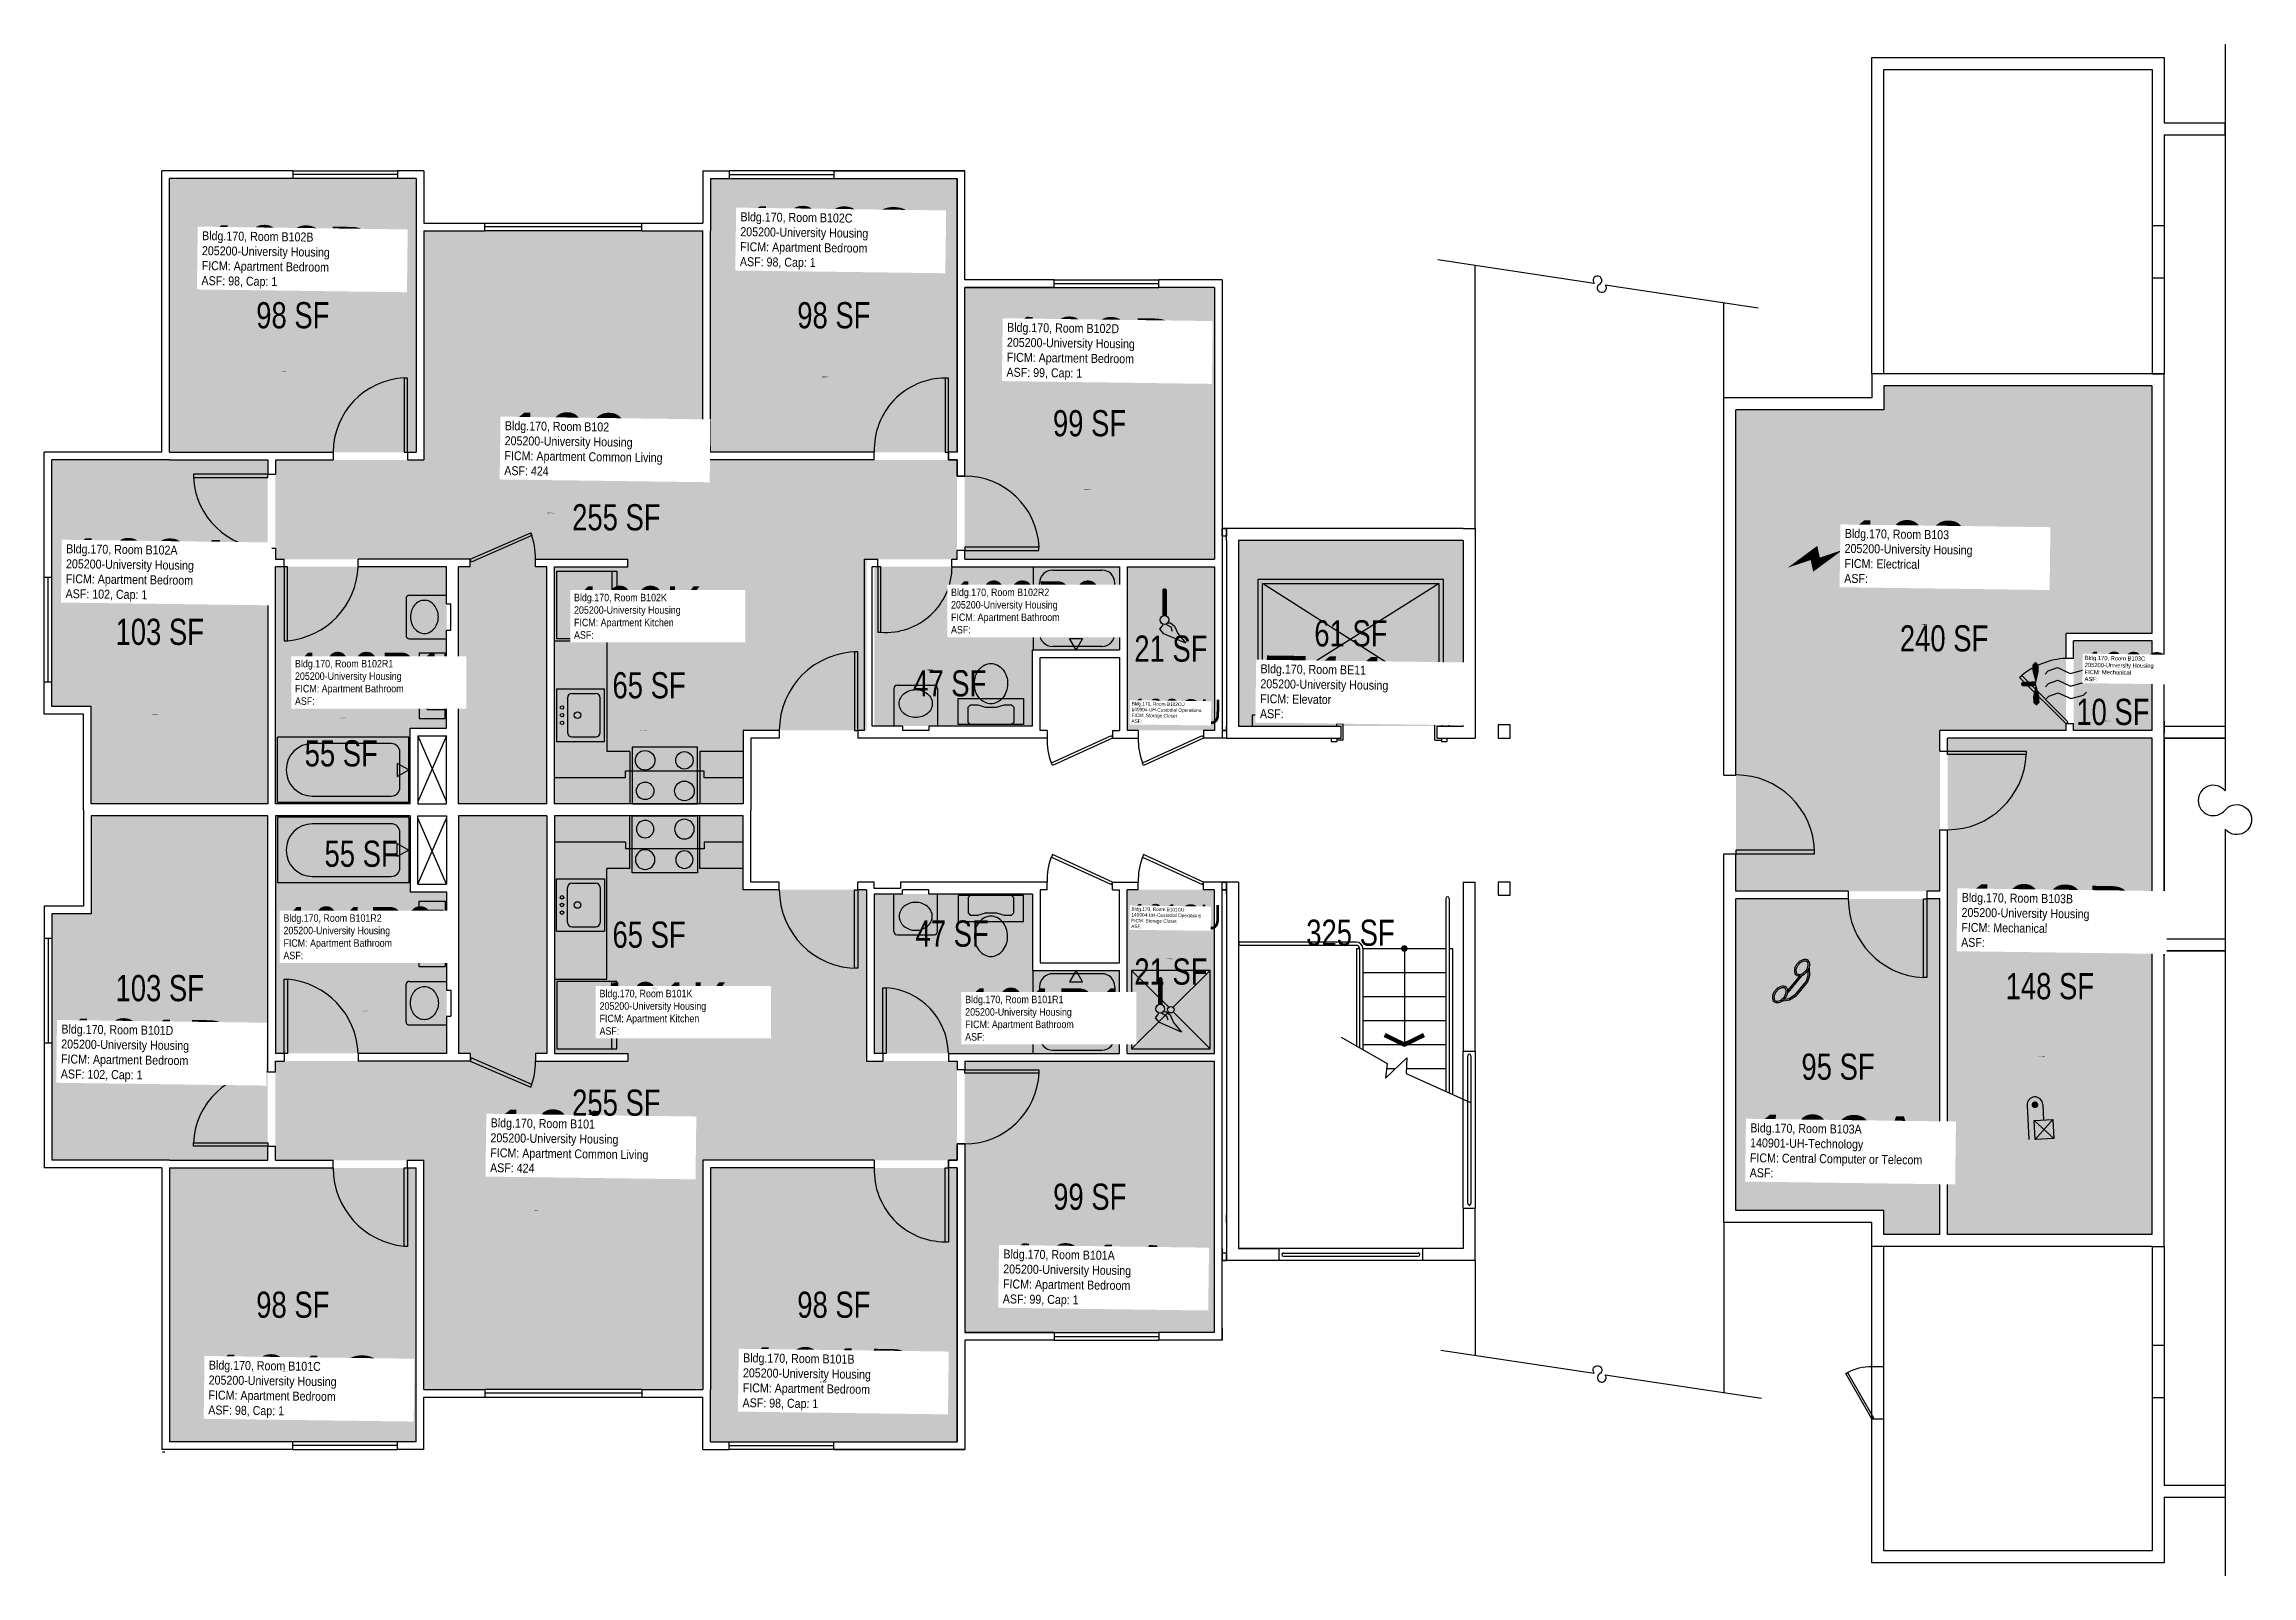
# Model space of a CAD drawing. Header units: inches. Extents: x -54 to 958, y -57 to 645.
import ezdxf
from ezdxf.enums import TextEntityAlignment as Align

# ---------------------------------------------------------------- set-up
doc = ezdxf.new("R2010")
doc.units = ezdxf.units.IN
doc.header["$LTSCALE"] = 10
doc.header["$MEASUREMENT"] = 0
doc.layers.get('0').update_dxf_attribs({"linetype": 'CONTINUOUS'})
for name, color, linetype in [('A-DOOR', 2, 'CONTINUOUS'), ('A-FLOR', 3, 'CONTINUOUS'), ('A-GLAZ', 1, 'CONTINUOUS'), ('A-IDEN-ICON', 4, 'CONTINUOUS'), ('A-IDEN-RNUM', 7, 'CONTINUOUS'), ('A-IDEN-SNUM', 4, 'CONTINUOUS'), ('A-IDEN-VNUM', 4, 'CONTINUOUS'), ('A-SITE', 3, 'CONTINUOUS'), ('A-WALL', 5, 'CONTINUOUS'), ('AREA-TEXT', 3, 'CONTINUOUS'), ('Rooms-Category-Color', 7, 'CONTINUOUS'), ('Rooms-College-Color', 7, 'CONTINUOUS'), ('Rooms-Department-Color', 7, 'CONTINUOUS'), ('Rooms-Division-Color', 7, 'CONTINUOUS'), ('Rooms-Information', 7, 'CONTINUOUS')]:
    doc.layers.add(name, color=color, linetype=linetype)
doc.styles.add('CP_AREA', font='arial.ttf', dxfattribs={"height": 15})
doc.styles.add('CP_ROOMSNUMBER', font='arial.ttf', dxfattribs={"height": 1})
doc.styles.add('CP_ROOMVNUMBER', font='arial.ttf', dxfattribs={"width": 0.85, "height": 0.075})

msp = doc.modelspace()

# ---------------------------------------------------------------- texts
at = {"layer": 'A-IDEN-RNUM', "style": 'CP_ROOMSNUMBER'}
for s, p in [('0102-B0', (53.5, 495)), ('0102-C0', (302.3, 492.6)), ('0102-D0', (422.3, 441)), ('0102-00', (176.4, 430.1)), ('0103-00', (806.3, 379.1)), ('0E11-00', (540.9, 349.3)), ('0102-A0', (-5.2, 337.9)), ('0102-CU', (459.7, 336.3)), ('0103-C0', (890, 334.9)), ('0101-CU', (460.3, 225.9)), ('0101-D0', (-11.2, 184)), ('0103-B0', (859.8, 181)), ('0103-A0', (763, 145.5)), ('0101-00', (169.9, 110.6)), ('0101-A0', (421.3, 82)), ('0101-C0', (54.4, 36.8)), ('0101-B0', (301.5, 32))]:
    msp.add_text(s, height=0.36, rotation=359.24, dxfattribs=at).set_placement(p)
for s, p in [('0102-R2', (350.2, 358.3)), ('0102-R1', (81.3, 336.2)), ('0102-K0', (219, 330.6)), ('0101-K0', (224, 212.5)), ('0101-R2', (91.7, 201.9)), ('0101-R1', (371.1, 188.8))]:
    msp.add_text(s, height=0.36, dxfattribs=at).set_placement(p)
at = {"layer": 'A-IDEN-SNUM', "style": 'CP_ROOMSNUMBER'}
for s, p in [('1700B102B0', (53.5, 495)), ('1700B102C0', (302.3, 492.6)), ('1700B102D0', (422.3, 441)), ('1700B10200', (176.4, 430.1)), ('1700B10300', (806.3, 379.1)), ('1700BE1100', (540.9, 349.3)), ('1700B102A0', (-5.2, 337.9)), ('1700B102CU', (459.7, 336.3)), ('1700B103C0', (890, 334.9)), ('1700B101CU', (460.3, 225.9)), ('1700B101D0', (-11.2, 184)), ('1700B103B0', (859.8, 181)), ('1700B103A0', (763, 145.5)), ('1700B10100', (169.9, 110.6)), ('1700B101A0', (421.3, 82)), ('1700B101C0', (54.4, 36.8)), ('1700B101B0', (301.5, 32))]:
    msp.add_text(s, height=0.36, rotation=359.24, dxfattribs=at).set_placement(p)
for s, p in [('1700B102R2', (350.2, 358.3)), ('1700B102R1', (81.3, 336.2)), ('1700B102K0', (219, 330.6)), ('1700B101K0', (224, 212.5)), ('1700B101R2', (91.7, 201.9)), ('1700B101R1', (371.1, 188.8))]:
    msp.add_text(s, height=0.36, dxfattribs=at).set_placement(p)
at = {"layer": 'A-IDEN-VNUM', "style": 'CP_ROOMVNUMBER', "width": 0.85}
for s, height, rotation, p in [('102C', 28.8, 359.24, (264.6, 542.3)), ('102B', 28.8, 359.24, (17.8, 533.6)), ('102D', 28.8, 359.24, (386.8, 491.6)), ('102', 28.8, 359.24, (156.6, 447.7)), ('103', 28.8, 359.24, (770.8, 398.3)), ('102A', 28.8, 359.244, (-44.5, 390.1)), ('E11', 28.8, 359.24, (503, 336.3)), ('103C', 13.55, 359.24, (881, 353.3)), ('102CU', 11.14, 359.24, (444.1, 334.2)), ('103B', 28.8, 359.24, (824.4, 231.5)), ('101CU', 11.14, 359.24, (444, 240.1)), ('101D', 28.8, 359.24, (-46.7, 170)), ('101', 28.8, 359.24, (150.1, 128.2)), ('103A', 28.8, 359.24, (727.5, 125.9)), ('101A', 28.8, 359.244, (385.1, 66.9)), ('101C', 28.8, 359.24, (20.9, 16)), ('101B', 28.8, 359.24, (265.8, 19.3))]:
    msp.add_text(s, height=height, rotation=rotation, dxfattribs=at).set_placement(p)
at = {"layer": 'A-IDEN-VNUM', "style": 'CP_ROOMVNUMBER'}
for s, width, p in [('102K', 0.75, (188.6, 372.7)), ('102R2', 0.7, (361.4, 375.1)), ('102R1', 0.7, (60.7, 342.4)), ('101R2', 0.7, (55.4, 225.8)), ('101K', 0.75, (200.3, 191.2)), ('101R1', 0.75, (367.9, 188.5))]:
    msp.add_text(s, height=24, dxfattribs=dict(at, width=width)).set_placement(p)
at = {"layer": 'AREA-TEXT', "style": 'CP_AREA', "width": 0.75}
for s, p in [('98 SF', (59.7, 521)), ('98 SF', (307.7, 521)), ('99 SF', (424.9, 471.5)), ('255 SF', (208, 428.4)), ('103 SF', (-1.3, 375.9)), ('61 SF', (544.7, 375.2)), ('240 SF', (816.6, 372.9)), ('21 SF', (462.2, 368.2)), ('65 SF', (223, 351.4)), ('47 SF', (360.8, 352.3)), ('10 SF', (894, 339.2)), ('55 SF', (81.9, 320.2)), ('55 SF', (91, 274.2)), ('65 SF', (223, 237.1)), ('47 SF', (361.9, 237.6)), ('325 SF', (544.5, 238)), ('21 SF', (462.2, 220.2)), ('103 SF', (-1.3, 212.6)), ('148 SF', (865.1, 213.5)), ('95 SF', (768, 176.6)), ('255 SF', (208, 160.1)), ('99 SF', (425, 117)), ('98 SF', (59.7, 67.5)), ('98 SF', (307.7, 67.5))]:
    msp.add_text(s, height=12, dxfattribs=at).set_placement(p, align=Align.MIDDLE_CENTER)

# ---------------------------------------------------------------- blocks, each defined once
blk = doc.blocks.new('U-C$0$RANGE')
at = {"color": 0}
for p, q in [((0, 15), (0, -15)), ((26, 15), (0, 15)), ((26, -15), (26, 15)), ((0, -15), (26, -15))]:
    blk.add_line(p, q, dxfattribs=at)
for centre, radius in [((6, 9), 4), ((20, 9), 4.5), ((6, -9), 4.5), ((20, -9), 4)]:
    blk.add_circle(centre, radius, dxfattribs=at)
blk = doc.blocks.new('U-C-FIRE$0$RANGE')
at = {"color": 0}
for p, q in [((0, 15), (0, -15)), ((26, 15), (0, 15)), ((26, -15), (26, 15)), ((0, -15), (26, -15))]:
    blk.add_line(p, q, dxfattribs=at)
for centre, radius in [((6, 9), 4), ((20, 9), 4.5), ((6, -9), 4.5), ((20, -9), 4)]:
    blk.add_circle(centre, radius, dxfattribs=at)
blk = doc.blocks.new('CPELEV')
at = {"color": 0, "linetype": 'ByBlock'}
for p, q in [((-0.035, 0.03), (-0.035, -0.08)), ((0.015, 0.03), (0.015, -0.02)), ((-0.015, -0.08), (-0.015, -0.02)), ((-0.015, -0.02), (0.045, -0.02)), ((-0.015, -0.08), (0.045, -0.02)), ((0.045, -0.08), (-0.015, -0.02)), ((0.045, -0.02), (0.045, -0.08)), ((0.045, -0.08), (-0.015, -0.08))]:
    blk.add_line(p, q, dxfattribs=at)
at = {"color": 0, "linetype": 'ByBlock', "const_width": 0.0106}
blk.add_lwpolyline([(-0.0153, 0.03, 1), (-0.0047, 0.03, 1)], format="xyb", close=True, dxfattribs=at)
at = {"color": 0, "linetype": 'ByBlock'}
blk.add_arc((-0.01, 0.03), 0.025, 0, 180, dxfattribs=at)
blk = doc.blocks.new('CPPHONE')
at = {"color": 0, "linetype": 'ByBlock'}
for p, q in [((0.0096, 0.0252), (-0.0196, -0.0252)), ((0.0169, 0.0279), (-0.0182, -0.0329))]:
    blk.add_line(p, q, dxfattribs=at)
for points in [[(0.0288, 0.0786, 0.139889), (0.0216, 0.0804, 0.107118), (0.0122, 0.0781, 0.079812), (0.0039, 0.0722, 0.067459), (-0.0035, 0.0626, 0.067459), (-0.008, 0.0515, 0.079812), (-0.009, 0.0413, 0.107118), (-0.0064, 0.032, 0.139889), (-0.0012, 0.0267, 0.139889), (0.0061, 0.0248, 0.107118), (0.0155, 0.0272, 0.079812), (0.0238, 0.0331, 0.067459), (0.0312, 0.0426, 0.067459), (0.0357, 0.0538, 0.079812), (0.0367, 0.0639, 0.107118), (0.034, 0.0732, 0.139889)], [(0.0263, 0.0743, 0.139889), (0.0218, 0.0754, 0.107118), (0.0144, 0.0736, 0.079812), (0.0074, 0.0686, 0.067459), (0.0008, 0.0601, 0.067459), (-0.0032, 0.0502, 0.079812), (-0.004, 0.0417, 0.107118), (-0.0019, 0.0344, 0.139889), (0.0013, 0.031, 0.139889), (0.0059, 0.0298, 0.107118), (0.0133, 0.0317, 0.079812), (0.0203, 0.0367, 0.067459), (0.0268, 0.0451, 0.067459), (0.0309, 0.055, 0.079812), (0.0317, 0.0636, 0.107118), (0.0296, 0.0709, 0.139889)], [(-0.0262, -0.0167, 0.139889), (-0.0334, -0.0148, 0.107118), (-0.0428, -0.0172, 0.079812), (-0.0511, -0.0231, 0.067459), (-0.0585, -0.0326, 0.067459), (-0.063, -0.0438, 0.079812), (-0.064, -0.0539, 0.107118), (-0.0614, -0.0632, 0.139889), (-0.0562, -0.0686, 0.139889), (-0.0489, -0.0704, 0.107118), (-0.0395, -0.0681, 0.079812), (-0.0312, -0.0622, 0.067459), (-0.0238, -0.0526, 0.067459), (-0.0193, -0.0415, 0.079812), (-0.0183, -0.0313, 0.107118), (-0.021, -0.022, 0.139889)], [(-0.0287, -0.021, 0.139889), (-0.0332, -0.0198, 0.107118), (-0.0406, -0.0217, 0.079812), (-0.0476, -0.0267, 0.067459), (-0.0542, -0.0351, 0.067459), (-0.0582, -0.045, 0.079812), (-0.059, -0.0536, 0.107118), (-0.0569, -0.0609, 0.139889), (-0.0537, -0.0643, 0.139889), (-0.0491, -0.0654, 0.107118), (-0.0417, -0.0636, 0.079812), (-0.0347, -0.0586, 0.067459), (-0.0282, -0.0501, 0.067459), (-0.0241, -0.0402, 0.079812), (-0.0233, -0.0317, 0.107118), (-0.0254, -0.0244, 0.139889)]]:
    blk.add_lwpolyline(points, format="xyb", close=True, dxfattribs=at)
for points in [[(0.0364, 0.0572), (0.0417, 0.0308), (0.0382, 0.0108), (0.0082, -0.0411), (-0.0083, -0.0558), (-0.0338, -0.0645)], [(0.0334, 0.047), (0.0366, 0.0307), (0.0334, 0.0126), (0.0043, -0.0379), (-0.0109, -0.0514), (-0.0265, -0.0567)]]:
    blk.add_lwpolyline(points, dxfattribs=at)
blk = doc.blocks.new('CPELECT')
blk.add_lwpolyline([(0.0623, 0.0629, 0, 0.03, 0), (0.0105, -0.0168, 0.03, 0.03, 0), (-0.0105, 0.0068, 0.03, 0, 0), (-0.0623, -0.0729, 0.03, 0, 0)], format="xyseb")
blk = doc.blocks.new('CPMECH')
at = {"color": 0, "linetype": 'ByBlock'}
for p, q in [((0.005, 0.025), (0.015, 0.035)), ((0.015, 0.035), (0.045, 0.045)), ((0.015, -0.005), (0.045, 0.005)), ((0.045, 0.045), (0.085, 0.025)), ((0.045, 0.005), (0.085, -0.015)), ((0.085, 0.025), (0.125, 0.035)), ((0.125, 0.035), (0.135, 0.045)), ((0.125, -0.005), (0.135, 0.005)), ((0.005, -0.015), (0.015, -0.005)), ((0.005, -0.055), (0.015, -0.045)), ((0.015, -0.045), (0.045, -0.035)), ((0.045, -0.035), (0.085, -0.055)), ((0.085, -0.015), (0.125, -0.005)), ((0.085, -0.055), (0.125, -0.045)), ((0.125, -0.045), (0.135, -0.035))]:
    blk.add_line(p, q, dxfattribs=at)
for points in [[(-0.025, -0.005, 0, 0.02, 0), (-0.025, 0.035, 0.02, 0.02, 0), (-0.025, 0.055, 0.02, 0, 0), (-0.025, 0.065, 0, 0, 0)], [(-0.025, -0.005, 0, 0.02, 0), (-0.025, -0.045, 0.02, 0.02, 0), (-0.025, -0.065, 0.02, 0, 0), (-0.025, -0.075, 0, 0, 0)]]:
    blk.add_lwpolyline(points, format="xyseb", dxfattribs=at)
at = {"color": 0, "linetype": 'ByBlock', "const_width": 0.015}
blk.add_lwpolyline([(-0.025, -0.005), (-0.065, -0.005)], dxfattribs=at)
at = {"color": 0, "linetype": 'ByBlock', "const_width": 0.0075}
blk.add_lwpolyline([(-0.0682, -0.0069, 1), (-0.0618, -0.0031, 1)], format="xyb", close=True, dxfattribs=at)
blk = doc.blocks.new('CPCUST')
at = {"color": 0, "linetype": 'ByBlock'}
for p, q in [((0.0171, -0.0639), (0.02, -0.0466)), ((0.0358, -0.0705), (0.0171, -0.0639)), ((0.0262, -0.0408), (0.0446, -0.0406)), ((0.0297, -0.0341), (0.0376, -0.0302)), ((0.1117, -0.0625), (0.0358, -0.0705)), ((0.0376, -0.0302), (0.0533, -0.0324)), ((0.0446, -0.0406), (0.0543, -0.0505)), ((0.0533, -0.0324), (0.0745, -0.0479)), ((0.0745, -0.0479), (0.1117, -0.0625))]:
    blk.add_line(p, q, dxfattribs=at)
at = {"color": 0, "linetype": 'ByBlock', "const_width": 0.0075}
blk.add_lwpolyline([(-0.0332, 0.0481, 1), (-0.0268, 0.0519, 1)], format="xyb", close=True, dxfattribs=at)
at = {"color": 0, "linetype": 'ByBlock', "const_width": 0.015}
blk.add_lwpolyline([(-0.03, 0.05), (0.01, -0.0193)], dxfattribs=at)
at = {"color": 0, "linetype": 'ByBlock'}
blk.add_circle((0.0158, -0.0313), 0.0141, dxfattribs=at)

# ---------------------------------------------------------------- hatches: boundary and pattern name
at = {"layer": 'Rooms-Category-Color', "true_color": 0x728ef3}
for points in [[(116.2, 458.2), (116.2, 583.7), (3.2, 583.7), (3.2, 458.2)], [(364.2, 458.2), (364.2, 583.7), (251.2, 583.7), (251.2, 458.2)], [(360.2, 409.2), (364.2, 409.2), (364.2, 413.2), (364.2, 454.7), (247.7, 454.7), (247.7, 559.7), (119.7, 559.7), (119.7, 454.7), (51.7, 454.7), (51.7, 409.2), (55.7, 409.2), (89.7, 409.2), (141, 409.2), (141, 405.7), (135.7, 405.7), (135.7, 297), (176.2, 297), (176.2, 405.7), (171, 405.7), (171, 409.2), (213.2, 409.2), (213.2, 405.7), (266.2, 405.7), (266.2, 330.8), (322.7, 330.7), (322.7, 409.2)], [(482.2, 409.2), (482.2, 533.7), (367.7, 533.7), (367.7, 409.2)], [(48.2, 454.7), (-50.8, 454.7), (-50.8, 341.7), (-32.8, 341.7), (-32.8, 297), (48.2, 297)], [(89.7, 405.7), (51.7, 405.7), (51.7, 297), (113.5, 297), (113.5, 331.7), (130.2, 331.7), (130.2, 405.7)], [(266.2, 405.7), (179.7, 405.7), (179.7, 297), (266.2, 297)], [(330.2, 405.7), (326.2, 405.7), (326.2, 332.7), (398.7, 332.7), (398.7, 367.7), (438.7, 367.7), (438.7, 405.7), (360.2, 405.7)], [(442.2, 405.7), (482.2, 405.7), (482.2, 330.7), (442.2, 330.7)], [(48.2, 133.7), (-50.8, 133.7), (-50.8, 246.7), (-32.8, 246.7), (-32.8, 291.5), (48.2, 291.5)], [(89.7, 182.7), (51.7, 182.7), (51.7, 291.5), (113.5, 291.5), (113.5, 256.7), (130.2, 256.7), (130.2, 182.7)], [(360.2, 179.2), (364.2, 179.2), (364.2, 175.2), (364.2, 133.7), (247.7, 133.7), (247.7, 28.7), (119.7, 28.7), (119.7, 133.7), (51.7, 133.7), (51.7, 179.2), (55.7, 179.2), (89.7, 179.2), (141, 179.2), (141, 182.7), (135.7, 182.7), (135.7, 291.5), (176.2, 291.5), (176.2, 182.7), (171, 182.7), (171, 179.2), (213.2, 179.2), (213.2, 182.7), (266.2, 182.7), (266.2, 257.7), (322.7, 257.7), (322.7, 179.2)], [(266.2, 182.7), (179.7, 182.7), (179.7, 291.5), (266.2, 291.5)], [(330.2, 182.7), (326.2, 182.7), (326.2, 255.7), (398.7, 255.7), (398.7, 220.7), (438.7, 220.7), (438.7, 182.7), (360.2, 182.7)], [(442.2, 257.7), (482.2, 257.7), (482.2, 182.7), (442.2, 182.7)], [(482.2, 54.7), (482.2, 179.2), (367.7, 179.2), (367.7, 54.7)], [(116.2, 4.7), (116.2, 130.2), (3.2, 130.2), (3.2, 4.7)], [(364.2, 4.7), (364.2, 130.2), (251.2, 130.2), (251.2, 4.7)]]:
    msp.add_hatch(color=171, dxfattribs=at).paths.add_polyline_path(points)
at = {"layer": 'Rooms-Category-Color', "true_color": 0xadadad}
for points in [[(912, 375.2), (912, 488.7), (789, 488.7), (789, 477.7), (721.2, 477.7), (721.2, 257), (814.7, 257), (814.7, 330.7), (872.5, 330.7), (872.5, 375.2)], [(493.2, 332.7), (596.2, 332.7), (596.2, 417.7), (493.2, 417.7)], [(876, 330.7), (876, 371.7), (912, 371.7), (912, 330.7)], [(912, 327.2), (818.2, 327.2), (818.2, 99.7), (912, 99.7)]]:
    msp.add_hatch(color=253, dxfattribs=at).paths.add_polyline_path(points)
at = {"layer": 'Rooms-Category-Color', "true_color": 0xe3c5e1}
msp.add_hatch(color=254, dxfattribs=at).paths.add_polyline_path([(721.2, 253.5), (814.7, 253.5), (814.7, 99.7), (789, 99.7), (789, 110.7), (721.2, 110.7)])
at = {"layer": 'Rooms-College-Color', "true_color": 0xadadad}
for points in [[(116.2, 458.2), (116.2, 583.7), (3.2, 583.7), (3.2, 458.2)], [(364.2, 458.2), (364.2, 583.7), (251.2, 583.7), (251.2, 458.2)], [(360.2, 409.2), (364.2, 409.2), (364.2, 413.2), (364.2, 454.7), (247.7, 454.7), (247.7, 559.7), (119.7, 559.7), (119.7, 454.7), (51.7, 454.7), (51.7, 409.2), (55.7, 409.2), (89.7, 409.2), (141, 409.2), (141, 405.7), (135.7, 405.7), (135.7, 297), (176.2, 297), (176.2, 405.7), (171, 405.7), (171, 409.2), (213.2, 409.2), (213.2, 405.7), (266.2, 405.7), (266.2, 330.8), (322.7, 330.7), (322.7, 409.2)], [(482.2, 409.2), (482.2, 533.7), (367.7, 533.7), (367.7, 409.2)], [(912, 375.2), (912, 488.7), (789, 488.7), (789, 477.7), (721.2, 477.7), (721.2, 257), (814.7, 257), (814.7, 330.7), (872.5, 330.7), (872.5, 375.2)], [(48.2, 454.7), (-50.8, 454.7), (-50.8, 341.7), (-32.8, 341.7), (-32.8, 297), (48.2, 297)], [(493.2, 332.7), (596.2, 332.7), (596.2, 417.7), (493.2, 417.7)], [(89.7, 405.7), (51.7, 405.7), (51.7, 297), (113.5, 297), (113.5, 331.7), (130.2, 331.7), (130.2, 405.7)], [(266.2, 405.7), (179.7, 405.7), (179.7, 297), (266.2, 297)], [(330.2, 405.7), (326.2, 405.7), (326.2, 332.7), (398.7, 332.7), (398.7, 367.7), (438.7, 367.7), (438.7, 405.7), (360.2, 405.7)], [(442.2, 405.7), (482.2, 405.7), (482.2, 330.7), (442.2, 330.7)], [(876, 330.7), (876, 371.7), (912, 371.7), (912, 330.7)], [(912, 327.2), (818.2, 327.2), (818.2, 99.7), (912, 99.7)], [(48.2, 133.7), (-50.8, 133.7), (-50.8, 246.7), (-32.8, 246.7), (-32.8, 291.5), (48.2, 291.5)], [(89.7, 182.7), (51.7, 182.7), (51.7, 291.5), (113.5, 291.5), (113.5, 256.7), (130.2, 256.7), (130.2, 182.7)], [(360.2, 179.2), (364.2, 179.2), (364.2, 175.2), (364.2, 133.7), (247.7, 133.7), (247.7, 28.7), (119.7, 28.7), (119.7, 133.7), (51.7, 133.7), (51.7, 179.2), (55.7, 179.2), (89.7, 179.2), (141, 179.2), (141, 182.7), (135.7, 182.7), (135.7, 291.5), (176.2, 291.5), (176.2, 182.7), (171, 182.7), (171, 179.2), (213.2, 179.2), (213.2, 182.7), (266.2, 182.7), (266.2, 257.7), (322.7, 257.7), (322.7, 179.2)], [(266.2, 182.7), (179.7, 182.7), (179.7, 291.5), (266.2, 291.5)], [(330.2, 182.7), (326.2, 182.7), (326.2, 255.7), (398.7, 255.7), (398.7, 220.7), (438.7, 220.7), (438.7, 182.7), (360.2, 182.7)], [(442.2, 257.7), (482.2, 257.7), (482.2, 182.7), (442.2, 182.7)], [(721.2, 253.5), (814.7, 253.5), (814.7, 99.7), (789, 99.7), (789, 110.7), (721.2, 110.7)], [(482.2, 54.7), (482.2, 179.2), (367.7, 179.2), (367.7, 54.7)], [(116.2, 4.7), (116.2, 130.2), (3.2, 130.2), (3.2, 4.7)], [(364.2, 4.7), (364.2, 130.2), (251.2, 130.2), (251.2, 4.7)]]:
    msp.add_hatch(color=253, dxfattribs=at).paths.add_polyline_path(points)
at = {"layer": 'Rooms-Department-Color', "true_color": 0x604aed}
for points in [[(116.2, 458.2), (116.2, 583.7), (3.2, 583.7), (3.2, 458.2)], [(364.2, 458.2), (364.2, 583.7), (251.2, 583.7), (251.2, 458.2)], [(360.2, 409.2), (364.2, 409.2), (364.2, 413.2), (364.2, 454.7), (247.7, 454.7), (247.7, 559.7), (119.7, 559.7), (119.7, 454.7), (51.7, 454.7), (51.7, 409.2), (55.7, 409.2), (89.7, 409.2), (141, 409.2), (141, 405.7), (135.7, 405.7), (135.7, 297), (176.2, 297), (176.2, 405.7), (171, 405.7), (171, 409.2), (213.2, 409.2), (213.2, 405.7), (266.2, 405.7), (266.2, 330.8), (322.7, 330.7), (322.7, 409.2)], [(482.2, 409.2), (482.2, 533.7), (367.7, 533.7), (367.7, 409.2)], [(48.2, 454.7), (-50.8, 454.7), (-50.8, 341.7), (-32.8, 341.7), (-32.8, 297), (48.2, 297)], [(89.7, 405.7), (51.7, 405.7), (51.7, 297), (113.5, 297), (113.5, 331.7), (130.2, 331.7), (130.2, 405.7)], [(266.2, 405.7), (179.7, 405.7), (179.7, 297), (266.2, 297)], [(330.2, 405.7), (326.2, 405.7), (326.2, 332.7), (398.7, 332.7), (398.7, 367.7), (438.7, 367.7), (438.7, 405.7), (360.2, 405.7)], [(442.2, 405.7), (482.2, 405.7), (482.2, 330.7), (442.2, 330.7)], [(48.2, 133.7), (-50.8, 133.7), (-50.8, 246.7), (-32.8, 246.7), (-32.8, 291.5), (48.2, 291.5)], [(89.7, 182.7), (51.7, 182.7), (51.7, 291.5), (113.5, 291.5), (113.5, 256.7), (130.2, 256.7), (130.2, 182.7)], [(360.2, 179.2), (364.2, 179.2), (364.2, 175.2), (364.2, 133.7), (247.7, 133.7), (247.7, 28.7), (119.7, 28.7), (119.7, 133.7), (51.7, 133.7), (51.7, 179.2), (55.7, 179.2), (89.7, 179.2), (141, 179.2), (141, 182.7), (135.7, 182.7), (135.7, 291.5), (176.2, 291.5), (176.2, 182.7), (171, 182.7), (171, 179.2), (213.2, 179.2), (213.2, 182.7), (266.2, 182.7), (266.2, 257.7), (322.7, 257.7), (322.7, 179.2)], [(266.2, 182.7), (179.7, 182.7), (179.7, 291.5), (266.2, 291.5)], [(330.2, 182.7), (326.2, 182.7), (326.2, 255.7), (398.7, 255.7), (398.7, 220.7), (438.7, 220.7), (438.7, 182.7), (360.2, 182.7)], [(442.2, 257.7), (482.2, 257.7), (482.2, 182.7), (442.2, 182.7)], [(721.2, 253.5), (814.7, 253.5), (814.7, 99.7), (789, 99.7), (789, 110.7), (721.2, 110.7)], [(482.2, 54.7), (482.2, 179.2), (367.7, 179.2), (367.7, 54.7)], [(116.2, 4.7), (116.2, 130.2), (3.2, 130.2), (3.2, 4.7)], [(364.2, 4.7), (364.2, 130.2), (251.2, 130.2), (251.2, 4.7)]]:
    msp.add_hatch(color=173, dxfattribs=at).paths.add_polyline_path(points)
at = {"layer": 'Rooms-Department-Color', "true_color": 0xacacac}
for points in [[(912, 375.2), (912, 488.7), (789, 488.7), (789, 477.7), (721.2, 477.7), (721.2, 257), (814.7, 257), (814.7, 330.7), (872.5, 330.7), (872.5, 375.2)], [(493.2, 332.7), (596.2, 332.7), (596.2, 417.7), (493.2, 417.7)], [(876, 330.7), (876, 371.7), (912, 371.7), (912, 330.7)], [(912, 327.2), (818.2, 327.2), (818.2, 99.7), (912, 99.7)]]:
    msp.add_hatch(color=253, dxfattribs=at).paths.add_polyline_path(points)
at = {"layer": 'Rooms-Division-Color', "true_color": 0x604aed}
for points in [[(116.2, 458.2), (116.2, 583.7), (3.2, 583.7), (3.2, 458.2)], [(364.2, 458.2), (364.2, 583.7), (251.2, 583.7), (251.2, 458.2)], [(360.2, 409.2), (364.2, 409.2), (364.2, 413.2), (364.2, 454.7), (247.7, 454.7), (247.7, 559.7), (119.7, 559.7), (119.7, 454.7), (51.7, 454.7), (51.7, 409.2), (55.7, 409.2), (89.7, 409.2), (141, 409.2), (141, 405.7), (135.7, 405.7), (135.7, 297), (176.2, 297), (176.2, 405.7), (171, 405.7), (171, 409.2), (213.2, 409.2), (213.2, 405.7), (266.2, 405.7), (266.2, 330.8), (322.7, 330.7), (322.7, 409.2)], [(482.2, 409.2), (482.2, 533.7), (367.7, 533.7), (367.7, 409.2)], [(48.2, 454.7), (-50.8, 454.7), (-50.8, 341.7), (-32.8, 341.7), (-32.8, 297), (48.2, 297)], [(89.7, 405.7), (51.7, 405.7), (51.7, 297), (113.5, 297), (113.5, 331.7), (130.2, 331.7), (130.2, 405.7)], [(266.2, 405.7), (179.7, 405.7), (179.7, 297), (266.2, 297)], [(330.2, 405.7), (326.2, 405.7), (326.2, 332.7), (398.7, 332.7), (398.7, 367.7), (438.7, 367.7), (438.7, 405.7), (360.2, 405.7)], [(442.2, 405.7), (482.2, 405.7), (482.2, 330.7), (442.2, 330.7)], [(48.2, 133.7), (-50.8, 133.7), (-50.8, 246.7), (-32.8, 246.7), (-32.8, 291.5), (48.2, 291.5)], [(89.7, 182.7), (51.7, 182.7), (51.7, 291.5), (113.5, 291.5), (113.5, 256.7), (130.2, 256.7), (130.2, 182.7)], [(360.2, 179.2), (364.2, 179.2), (364.2, 175.2), (364.2, 133.7), (247.7, 133.7), (247.7, 28.7), (119.7, 28.7), (119.7, 133.7), (51.7, 133.7), (51.7, 179.2), (55.7, 179.2), (89.7, 179.2), (141, 179.2), (141, 182.7), (135.7, 182.7), (135.7, 291.5), (176.2, 291.5), (176.2, 182.7), (171, 182.7), (171, 179.2), (213.2, 179.2), (213.2, 182.7), (266.2, 182.7), (266.2, 257.7), (322.7, 257.7), (322.7, 179.2)], [(266.2, 182.7), (179.7, 182.7), (179.7, 291.5), (266.2, 291.5)], [(330.2, 182.7), (326.2, 182.7), (326.2, 255.7), (398.7, 255.7), (398.7, 220.7), (438.7, 220.7), (438.7, 182.7), (360.2, 182.7)], [(442.2, 257.7), (482.2, 257.7), (482.2, 182.7), (442.2, 182.7)], [(721.2, 253.5), (814.7, 253.5), (814.7, 99.7), (789, 99.7), (789, 110.7), (721.2, 110.7)], [(482.2, 54.7), (482.2, 179.2), (367.7, 179.2), (367.7, 54.7)], [(116.2, 4.7), (116.2, 130.2), (3.2, 130.2), (3.2, 4.7)], [(364.2, 4.7), (364.2, 130.2), (251.2, 130.2), (251.2, 4.7)]]:
    msp.add_hatch(color=173, dxfattribs=at).paths.add_polyline_path(points)
at = {"layer": 'Rooms-Division-Color', "true_color": 0xadadad}
for points in [[(912, 375.2), (912, 488.7), (789, 488.7), (789, 477.7), (721.2, 477.7), (721.2, 257), (814.7, 257), (814.7, 330.7), (872.5, 330.7), (872.5, 375.2)], [(493.2, 332.7), (596.2, 332.7), (596.2, 417.7), (493.2, 417.7)], [(876, 330.7), (876, 371.7), (912, 371.7), (912, 330.7)], [(912, 327.2), (818.2, 327.2), (818.2, 99.7), (912, 99.7)]]:
    msp.add_hatch(color=253, dxfattribs=at).paths.add_polyline_path(points)

# ---------------------------------------------------------------- linework, layer by layer
for p, q in [((399.1, 405.7), (399.1, 367.7)), ((180.7, 403.7), (208.2, 403.7)), ((180.7, 372.7), (180.7, 403.7)), ((206, 403.7), (206, 372.7)), ((208.2, 403.7), (208.2, 372.7)), ((402, 375.2), (402, 398.2)), ((408, 404.2), (430.5, 404.2)), ((436.5, 375.2), (436.5, 398.2)), ((111.6, 391.2), (111.6, 374.2)), ((113.1, 392.7), (130.2, 392.7)), ((113.1, 372.7), (130.2, 372.7)), ((179.7, 371.7), (203.7, 371.7)), ((208.2, 372.7), (180.7, 372.7)), ((203.7, 371.7), (203.7, 321)), ((430.5, 369.2), (408, 369.2)), ((415.7, 372.9), (421.7, 372.9)), ((418.7, 367.7), (415.7, 372.9)), ((421.7, 372.9), (418.7, 367.7)), ((120.6, 360.2), (121.5, 361.1)), ((120.6, 356.8), (120.6, 360.2)), ((121.6, 353.2), (120.6, 356.7)), ((121.8, 361.2), (128.4, 361.2)), ((128.7, 361.1), (129.6, 360.2)), ((129.6, 360.2), (129.6, 341.2)), ((120.6, 344.7), (121.6, 348.2)), ((120.6, 341.4), (120.6, 344.7)), ((121.6, 348.2), (121.6, 353.2)), ((180.6, 349.7), (180.6, 325.7)), ((180.6, 349.7), (202.6, 349.7)), ((185.6, 345.7), (185.6, 329.7)), ((187.6, 347.7), (198.6, 347.7)), ((200.6, 329.7), (200.6, 345.7)), ((202.6, 325.7), (202.6, 349.7)), ((335.2, 349.9), (335.2, 332.7)), ((336.7, 351.4), (353.7, 351.4)), ((355.2, 349.9), (355.2, 332.7)), ((121.6, 340.2), (120.7, 341.1)), ((128.6, 340.2), (121.6, 340.2)), ((129.6, 341.2), (128.6, 340.2)), ((369.2, 341.4), (370.1, 342.2)), ((369.2, 334.4), (369.2, 341.4)), ((370.2, 333.4), (369.2, 334.4)), ((370.4, 342.4), (373.7, 342.4)), ((373.7, 342.4), (377.2, 341.4)), ((377.3, 341.4), (382.2, 341.4)), ((382.3, 341.4), (385.7, 342.4)), ((385.7, 342.4), (389.2, 342.4)), ((389.2, 342.4), (390.1, 341.5)), ((390.1, 334.2), (389.2, 333.4)), ((390.2, 341.2), (390.2, 334.5)), ((52.6, 297.6), (52.6, 327.6)), ((112.8, 327.6), (52.6, 327.6)), ((112.8, 297.6), (112.8, 327.6)), ((180.6, 325.7), (202.6, 325.7)), ((187.6, 327.7), (198.6, 327.7)), ((389.2, 333.4), (370.2, 333.4)), ((107.6, 315.6), (107.6, 309.6)), ((112.8, 312.6), (107.6, 315.6)), ((214.2, 321), (203.7, 321)), ((214.2, 321), (214.2, 297)), ((266.2, 321), (246.2, 321)), ((246.2, 321), (246.2, 297)), ((107.6, 309.6), (112.8, 312.6)), ((212.2, 309), (179.7, 309)), ((248.2, 312), (212.2, 312)), ((212.2, 309), (212.2, 312)), ((248.2, 309), (248.2, 312)), ((266.2, 309), (248.2, 309)), ((112.8, 297.6), (52.6, 297.6)), ((52.6, 290.9), (52.6, 260.9)), ((112.8, 290.9), (52.6, 290.9)), ((112.8, 290.9), (112.8, 260.9)), ((214.2, 267.5), (214.2, 291.5)), ((246.2, 267.5), (246.2, 291.5)), ((107.6, 272.9), (107.6, 278.9)), ((107.6, 278.9), (112.8, 275.9)), ((112.8, 275.9), (107.6, 272.9)), ((212.2, 279.5), (179.7, 279.5)), ((212.2, 279.5), (212.2, 276.5)), ((248.2, 276.5), (212.2, 276.5)), ((266.2, 279.5), (248.2, 279.5)), ((248.2, 279.5), (248.2, 276.5)), ((203.7, 216.7), (203.7, 267.5)), ((214.2, 267.5), (203.7, 267.5)), ((266.2, 267.5), (246.2, 267.5)), ((112.8, 260.9), (52.6, 260.9)), ((180.6, 238.7), (180.6, 262.7)), ((180.6, 262.7), (202.6, 262.7)), ((185.6, 242.7), (185.6, 258.7)), ((187.6, 260.7), (198.6, 260.7)), ((200.6, 258.7), (200.6, 242.7)), ((202.6, 262.7), (202.6, 238.7)), ((335.2, 238.6), (335.2, 255.7)), ((355.2, 238.6), (355.2, 255.7)), ((370.2, 255.1), (369.2, 254.1)), ((369.2, 254.1), (369.2, 247.1)), ((389.2, 255.1), (370.2, 255.1)), ((390.1, 254.2), (389.2, 255.1)), ((390.2, 247.3), (390.2, 253.9)), ((120.6, 247.1), (120.6, 243.7)), ((120.6, 243.7), (121.6, 240.2)), ((121.6, 248.2), (120.7, 247.4)), ((128.6, 248.2), (121.6, 248.2)), ((129.6, 247.2), (128.6, 248.2)), ((129.6, 228.2), (129.6, 247.2)), ((369.2, 247.1), (370.1, 246.2)), ((370.4, 246.1), (373.7, 246.1)), ((373.7, 246.1), (377.2, 247.1)), ((377.3, 247.1), (382.2, 247.1)), ((382.3, 247.1), (385.7, 246.1)), ((385.7, 246.1), (389.2, 246.1)), ((389.2, 246.1), (390.1, 247)), ((121.6, 235.2), (120.6, 231.8)), ((121.6, 240.2), (121.6, 235.2)), ((180.6, 238.7), (202.6, 238.7)), ((187.6, 240.7), (198.6, 240.7)), ((336.7, 237.1), (353.7, 237.1)), ((120.6, 231.7), (120.6, 228.2)), ((120.6, 228.2), (121.5, 227.4)), ((121.8, 227.2), (128.4, 227.2)), ((128.7, 227.4), (129.6, 228.2)), ((111.6, 197.2), (111.6, 214.2)), ((113.1, 215.7), (130.2, 215.7)), ((179.7, 216.7), (203.7, 216.7)), ((180.7, 215.7), (180.7, 184.7)), ((208.2, 215.7), (180.7, 215.7)), ((206, 184.7), (206, 215.7)), ((208.2, 184.7), (208.2, 215.7)), ((399.1, 182.7), (399.1, 220.7)), ((402, 213.2), (402, 190.2)), ((430.5, 219.2), (408, 219.2)), ((418.7, 220.7), (415.7, 215.5)), ((415.7, 215.5), (421.7, 215.5)), ((421.7, 215.5), (418.7, 220.7)), ((436.5, 213.2), (436.5, 190.2)), ((461.2, 203.8), (444.2, 220.7)), ((463.3, 203.8), (480.2, 220.7)), ((113.1, 195.7), (130.2, 195.7)), ((444.2, 184.7), (461.2, 201.7)), ((480.2, 184.7), (463.3, 201.7)), ((180.7, 184.7), (208.2, 184.7)), ((408, 184.2), (430.5, 184.2))]:
    msp.add_line(p, q)
for points in [[(126.4, 382.7, 0.084101), (125.9, 385.7, 0.091322), (124.5, 388.1, 0.103814), (122.4, 389.8, 0.114782), (120, 390.3, 0.114782), (117.6, 389.8, 0.103814), (115.5, 388.1, 0.091322), (114.1, 385.7, 0.084101), (113.6, 382.7, 0.084101), (114.1, 379.8, 0.091322), (115.5, 377.4, 0.103814), (117.6, 375.7, 0.114782), (120, 375.1, 0.114782), (122.4, 375.7, 0.103814), (124.5, 377.4, 0.091322), (125.9, 379.8, 0.084101)], [(101.6, 350.7, -0.117036), (102.3, 353.6, -0.104338), (104.3, 356.1, -0.09029), (107.5, 357.9, -0.09898), (110.8, 358.3, -0.08237), (114.4, 357.7, -0.09029), (117.4, 356.1, -0.104338), (119.4, 353.6, -0.117036), (120.1, 350.7, -0.117036), (119.4, 347.9, -0.104338), (117.4, 345.4, -0.09029), (114.4, 343.7, -0.08237), (110.8, 343.1, -0.08237), (107.2, 343.7, -0.09029), (104.3, 345.4, -0.104338), (102.3, 347.9, -0.117036)], [(379.7, 361.4, -0.117036), (382.5, 360.7, -0.104338), (385.1, 358.7, -0.09029), (386.9, 355.5, -0.09898), (387.3, 352.1, -0.08237), (386.7, 348.5, -0.09029), (385.1, 345.6, -0.104338), (382.5, 343.6, -0.117036), (379.7, 342.9, -0.117036), (376.9, 343.6, -0.104338), (374.3, 345.6, -0.09029), (372.7, 348.5, -0.08237), (372.1, 352.1, -0.08237), (372.7, 355.7, -0.09029), (374.3, 358.7, -0.104338), (376.9, 360.7, -0.117036)], [(345.2, 336.6, -0.084101), (342.2, 337.1, -0.091322), (339.8, 338.4, -0.103814), (338.2, 340.6, -0.114782), (337.6, 343, -0.114782), (338.2, 345.4, -0.103814), (339.8, 347.5, -0.091322), (342.2, 348.9, -0.084101), (345.2, 349.4, -0.084101), (348.2, 348.9, -0.091322), (350.6, 347.5, -0.103814), (352.3, 345.4, -0.114782), (352.8, 343, -0.114782), (352.3, 340.6, -0.103814), (350.6, 338.4, -0.091322), (348.2, 337.1, -0.084101)], [(108.8, 320.7, 0.414214), (104.8, 324.7), (68.7, 324.7, 1), (68.7, 300.6), (104.8, 300.6, 0.414214), (108.8, 304.6)], [(108.8, 283.9, 0.414214), (104.8, 287.9), (68.7, 287.9, 1), (68.7, 263.8), (104.8, 263.8, 0.414214), (108.8, 267.8)], [(101.6, 237.7, 0.117036), (102.3, 234.9, 0.104338), (104.3, 232.4, 0.09029), (107.5, 230.6, 0.09898), (110.8, 230.1, 0.08237), (114.4, 230.7, 0.09029), (117.4, 232.4, 0.104338), (119.4, 234.9, 0.117036), (120.1, 237.7, 0.117036), (119.4, 240.6, 0.104338), (117.4, 243.1, 0.09029), (114.4, 244.7, 0.08237), (110.8, 245.3, 0.08237), (107.2, 244.7, 0.09029), (104.3, 243.1, 0.104338), (102.3, 240.6, 0.117036)], [(345.2, 251.9, 0.084101), (342.2, 251.4, 0.091322), (339.8, 250, 0.103814), (338.2, 247.9, 0.114782), (337.6, 245.5, 0.114782), (338.2, 243.1, 0.103814), (339.8, 241, 0.091322), (342.2, 239.6, 0.084101), (345.2, 239.1, 0.084101), (348.2, 239.6, 0.091322), (350.6, 241, 0.103814), (352.3, 243.1, 0.114782), (352.8, 245.5, 0.114782), (352.3, 247.9, 0.103814), (350.6, 250, 0.091322), (348.2, 251.4, 0.084101)], [(379.7, 227.1, 0.117036), (382.5, 227.8, 0.104338), (385.1, 229.8, 0.09029), (386.9, 233, 0.09898), (387.3, 236.4, 0.08237), (386.7, 240, 0.09029), (385.1, 242.9, 0.104338), (382.5, 244.9, 0.117036), (379.7, 245.6, 0.117036), (376.9, 244.9, 0.104338), (374.3, 242.9, 0.09029), (372.7, 240, 0.08237), (372.1, 236.4, 0.08237), (372.7, 232.7, 0.09029), (374.3, 229.8, 0.104338), (376.9, 227.8, 0.117036)], [(126.4, 205.7, -0.084101), (125.9, 202.8, -0.091322), (124.5, 200.4, -0.103814), (122.4, 198.7, -0.114782), (120, 198.1, -0.114782), (117.6, 198.7, -0.103814), (115.5, 200.4, -0.091322), (114.1, 202.8, -0.084101), (113.6, 205.7, -0.084101), (114.1, 208.7, -0.091322), (115.5, 211.1, -0.103814), (117.6, 212.8, -0.114782), (120, 213.3, -0.114782), (122.4, 212.8, -0.103814), (124.5, 211.1, -0.091322), (125.9, 208.7, -0.084101)]]:
    msp.add_lwpolyline(points, format="xyb", close=True)
for points in [[(117.6, 336.1), (129.6, 336.1), (129.6, 366.1), (117.6, 366.1)], [(394.7, 345.4), (394.7, 333.4), (364.7, 333.4), (364.7, 345.4)], [(394.7, 243.1), (394.7, 255.1), (364.7, 255.1), (364.7, 243.1)], [(117.6, 252.4), (129.6, 252.4), (129.6, 222.4), (117.6, 222.4)], [(480.2, 220.7), (444.2, 220.7), (444.2, 184.7), (480.2, 184.7)]]:
    msp.add_lwpolyline(points, close=True)
for centre, radius in [((183.1, 341.2), 0.791), ((183.1, 337.7), 0.791), ((183.1, 334.2), 0.791), ((190.2, 337.7), 1.5), ((183.1, 254.2), 0.791), ((183.1, 250.7), 0.791), ((183.1, 247.2), 0.791), ((190.2, 250.7), 1.5), ((462.2, 202.7), 1.5)]:
    msp.add_circle(centre, radius)
for centre, radius, start, end in [((408, 398.2), 6, 90, 180), ((430.5, 398.2), 6, 0, 90), ((113.1, 391.2), 1.5, 90, 180), ((408, 375.2), 6, 180, 270), ((430.5, 375.2), 6, 270, 0), ((113.1, 374.2), 1.5, 180, 270), ((187.6, 345.7), 2, 90, 180), ((198.6, 345.7), 2, 0, 90), ((336.7, 349.9), 1.5, 90, 180), ((353.7, 349.9), 1.5, 0, 90), ((370.4, 341.9), 0.418, 90, 135), ((377.3, 341.8), 0.418, 254.0546, 270), ((379.7, 341.8), 0.418, 270, 285.9454), ((389.8, 341.2), 0.418, 0, 45), ((389.8, 334.5), 0.418, 315, 0), ((187.6, 329.7), 2, 180, 270), ((198.6, 329.7), 2, 270, 0), ((187.6, 258.7), 2, 90, 180), ((198.6, 258.7), 2, 0, 90), ((389.8, 253.9), 0.418, 0, 45), ((121, 247.1), 0.418, 135, 180), ((370.4, 246.5), 0.418, 225, 270), ((377.3, 246.7), 0.418, 90, 105.9454), ((389.8, 247.3), 0.418, 315, 0), ((187.6, 242.7), 2, 180, 270), ((198.6, 242.7), 2, 270, 0), ((336.7, 238.6), 1.5, 180, 270), ((353.7, 238.6), 1.5, 270, 0), ((121.8, 227.7), 0.418, 225, 270), ((113.1, 214.2), 1.5, 90, 180), ((408, 213.2), 6, 90, 180), ((430.5, 213.2), 6, 0, 90), ((113.1, 197.2), 1.5, 180, 270), ((408, 190.2), 6, 180, 270), ((430.5, 190.2), 6, 270, 0)]:
    msp.add_arc(centre, radius, start, end)
at = {"layer": 'A-DOOR', "extrusion": (1.8696e-13, -0.000261203, -1)}
for p, q in [((771.5, 36), (772.3, 36.5)), ((783.5, 15.2), (771.5, 36)), ((772.3, 36.5), (784.3, 15.7))]:
    msp.add_line(p, q, dxfattribs=at)
at = {"layer": 'A-DOOR'}
for points in [[(110.7, 458.2), (112.2, 458.2), (112.2, 492.2), (110.7, 492.2)], [(358.7, 458.2), (360.2, 458.2), (360.2, 492.2), (358.7, 492.2)], [(48.2, 446.7), (48.2, 448.2), (14.2, 448.2), (14.2, 446.7)], [(141.5, 407.9), (141, 409.2), (168.8, 421.3), (169.3, 420)], [(57.2, 405.7), (55.7, 405.7), (55.7, 371.7), (57.2, 371.7)], [(329.3, 405.7), (327.8, 405.7), (327.8, 375.7), (329.3, 375.7)], [(367.7, 414.7), (367.7, 413.2), (401.7, 413.2), (401.7, 414.7)], [(317.2, 330.7), (318.7, 330.7), (318.7, 366.7), (317.2, 366.7)], [(873.4, 334.7), (872.5, 333.7), (851.2, 355), (852.2, 355.9)], [(434.9, 328.4), (435.5, 327.2), (407.9, 314.7), (407.4, 315.9)], [(476.7, 328.4), (477.2, 327.2), (449.7, 314.7), (449.2, 315.9)], [(818.2, 319.7), (818.2, 321.2), (854.2, 321.2), (854.2, 319.7)], [(434.9, 260.1), (435.5, 261.2), (407.9, 273.8), (407.4, 272.6)], [(476.7, 260.1), (477.2, 261.2), (449.7, 273.8), (449.2, 272.6)], [(721.2, 275.8), (721.2, 274.2), (757.2, 274.2), (757.2, 275.8)], [(317.2, 257.7), (318.7, 257.7), (318.7, 221.7), (317.2, 221.7)], [(807.1, 253.5), (808.7, 253.5), (808.7, 217.5), (807.1, 217.5)], [(57.2, 182.7), (55.7, 182.7), (55.7, 216.7), (57.2, 216.7)], [(331.7, 182.7), (330.2, 182.7), (330.2, 212.7), (331.7, 212.7)], [(141.5, 180.6), (141, 179.2), (168.8, 167.2), (169.3, 168.5)], [(367.7, 173.7), (367.7, 175.2), (401.7, 175.2), (401.7, 173.7)], [(48.2, 141.7), (48.2, 140.2), (14.2, 140.2), (14.2, 141.7)], [(110.7, 130.2), (112.2, 130.2), (112.2, 94.2), (110.7, 94.2)], [(358.7, 130.2), (360.2, 130.2), (360.2, 96.2), (358.7, 96.2)]]:
    msp.add_lwpolyline(points, close=True, dxfattribs=at)
for centre, radius, start, end in [((112.4, 458.1), 34.2, 92.7722, 179.8121), ((358.9, 459.5), 32.7, 90.3742, 182.2102), ((48.3, 448.4), 34.2, 182.7722, 269.8121), ((367.7, 413.2), 34.1, 2.6181, 89.9249), ((137, 409.2), 34, 0, 20.7684), ((54.2, 407.2), 35.5, 274.8602, 357.7241), ((331.5, 406), 30.4, 265.9701, 359.4487), ((318.7, 330.7), 36, 90, 180), ((874.4, 328.7), 35.1, 93.1089, 129.2208), ((434.5, 326.4), 29.1, 178.2479, 201.1492), ((476.3, 326.4), 29.1, 178.2479, 201.1492), ((818.2, 321.3), 36.1, 270.0751, 357.3819), ((721.2, 274.2), 36.1, 2.6181, 89.9249), ((434.5, 262.1), 29.1, 158.8508, 181.7521), ((476.3, 262.1), 29.1, 158.8508, 181.7521), ((318.7, 257.7), 36, 180, 270), ((808.8, 253.5), 36.1, 180.0751, 267.3819), ((54.2, 181.3), 35.5, 2.2759, 85.1398), ((329.6, 182.2), 30.6, 0.9816, 86.0808), ((48.3, 140.1), 34.2, 90.1879, 177.2278), ((137, 179.2), 34, 339.2316, 0), ((367.7, 175.3), 34.1, 270.0751, 357.3819), ((114.2, 130.2), 36, 180, 264.4208), ((358.9, 129), 32.7, 177.7898, 269.6258)]:
    msp.add_arc(centre, radius, start, end, dxfattribs=at)
at = {"layer": 'A-DOOR', "extrusion": (1.8696e-13, -0.000261203, -1)}
msp.add_arc((-783.5, 14.8, 0), 24.4, 62.7118, 89.8763, dxfattribs=at)
at = {"layer": 'A-FLOR'}
for p, q in [((502.2, 339), (502.2, 400)), ((502.2, 400), (587.2, 400)), ((504.2, 347), (504.2, 398)), ((585.2, 398), (504.2, 347)), ((584.2, 347), (504.2, 398)), ((504.2, 398), (585.2, 398)), ((585.2, 347), (585.2, 398)), ((587.2, 339), (587.2, 400)), ((504.2, 347), (541.2, 347)), ((541.2, 347), (541.2, 342)), ((584.2, 342.5), (584.2, 347)), ((584.2, 347), (585.2, 347)), ((584.2, 345.5), (585.2, 345.5)), ((585.2, 344), (585.2, 345.5)), ((589.5, 337.7), (499.5, 337.7)), ((499.5, 337.7), (499.5, 332.7)), ((502.2, 339), (587.2, 339)), ((539.2, 340.5), (539.2, 342)), ((584.2, 342), (539.2, 342)), ((584.2, 340.5), (539.2, 340.5)), ((584.2, 336.2), (539.2, 336.2)), ((539.2, 334.7), (539.2, 336.2)), ((584.2, 334.7), (539.2, 334.7)), ((584.2, 344), (585.2, 344)), ((584.2, 342.5), (585.2, 342.5)), ((584.2, 340.5), (584.2, 342)), ((584.2, 334.7), (584.2, 336.2)), ((585.2, 339), (585.2, 342.5)), ((585.2, 336.2), (586.7, 336.2)), ((585.2, 333.7), (585.2, 336.2)), ((586.7, 332.7), (586.7, 336.2)), ((589.5, 337.7), (589.5, 332.7)), ((117, 328.2), (130.2, 298)), ((130.2, 328.2), (117, 298)), ((535.7, 327.2), (535.7, 325.7)), ((535.7, 325.7), (538.2, 325.7)), ((538.2, 332.7), (538.2, 333.7)), ((541.2, 333.7), (538.2, 333.7)), ((538.2, 327.2), (538.2, 326.2)), ((538.2, 327.2), (538.2, 325.7)), ((541.2, 326.2), (538.2, 326.2)), ((541.2, 326.2), (541.2, 333.7)), ((583.2, 333.7), (585.2, 333.7)), ((583.2, 326.2), (583.2, 333.7)), ((583.2, 326.2), (586.2, 326.2)), ((585.5, 333.7), (586.5, 333.7)), ((586.2, 327.2), (586.2, 325.7)), ((586.2, 325.7), (588.7, 325.7)), ((588.7, 327.2), (588.7, 325.7)), ((117, 260.2), (130.2, 290.5)), ((130.2, 260.2), (117, 290.5)), ((588.2, 253.7), (588.2, 165.1)), ((589.7, 253.7), (589.7, 164.5)), ((547.2, 233.7), (494, 233.7)), ((547.2, 232.2), (494, 232.2)), ((547.2, 230.7), (548.7, 230.7)), ((547.2, 230.7), (547.2, 186)), ((548.7, 230.7), (548.7, 185.1)), ((550.2, 230.7), (550.2, 184.3)), ((550.2, 230.7), (588.2, 230.7)), ((569.2, 230.7), (569.2, 186.7)), ((589.7, 230.7), (591.2, 230.7)), ((591.2, 230.7), (591.2, 163.8)), ((550.2, 219.7), (588.2, 219.7)), ((550.2, 208.7), (588.2, 208.7)), ((550.2, 197.7), (588.2, 197.7)), ((550.2, 186.7), (588.2, 186.7)), ((560.8, 175.7), (565, 175.7)), ((570, 175.7), (588.2, 175.7)), ((598.2, 181.6), (598.2, 113.9)), ((599.7, 181.6), (599.7, 113.9)), ((513.8, 91.2), (575.6, 91.2)), ((513.8, 89.7), (575.6, 89.7))]:
    msp.add_line(p, q, dxfattribs=at)
at = {"layer": 'A-FLOR', "const_width": 1.5}
msp.add_lwpolyline([(569.2, 231.5, -1), (569.2, 230, -1)], format="xyb", close=True, dxfattribs=at)
at = {"layer": 'A-FLOR'}
msp.add_lwpolyline([(540.2, 190.1), (561.3, 178.1), (560.5, 171.3), (570.4, 180.7), (570.1, 173.4), (599.5, 160.2)], dxfattribs=at)
at = {"layer": 'A-FLOR', "const_width": 2}
msp.add_lwpolyline([(560.2, 191.1), (569.2, 186.7), (578.2, 191.1)], dxfattribs=at)
at = {"layer": 'A-FLOR'}
for centre, radius, start, end in [((589, 253.7), 0.75, 0, 180), ((494, 233), 0.75, 90, 270), ((547.2, 230.7), 3, 0, 90), ((547.2, 230.7), 1.5, 0, 90), ((599, 181.6), 0.75, 0, 180), ((599, 113.9), 0.75, 180, 0), ((513.8, 90.5), 0.75, 90, 270), ((575.6, 90.5), 0.75, 270, 90)]:
    msp.add_arc(centre, radius, start, end, dxfattribs=at)
at = {"layer": 'A-GLAZ'}
for p, q in [((59.7, 587.2), (107.7, 587.2)), ((307.7, 587.2), (259.7, 587.2)), ((107.7, 585.5), (59.7, 585.5)), ((107.7, 583.7), (59.7, 583.7)), ((259.7, 585.5), (307.7, 585.5)), ((259.7, 583.7), (307.7, 583.7)), ((147.7, 563.2), (219.7, 563.2)), ((219.7, 561.5), (147.7, 561.5)), ((219.7, 559.7), (147.7, 559.7)), ((408.7, 537.2), (456.7, 537.2)), ((408.7, 535.5), (456.7, 535.5)), ((408.7, 533.7), (456.7, 533.7)), ((-54.3, 353), (-54.3, 401)), ((-52.5, 353), (-52.5, 401)), ((-50.8, 353), (-50.8, 401)), ((-54.3, 235.5), (-54.3, 187.5)), ((-52.5, 235.5), (-52.5, 187.5)), ((-50.8, 235.5), (-50.8, 187.5)), ((408.7, 54.7), (456.7, 54.7)), ((408.7, 53), (456.7, 53)), ((408.7, 51.2), (456.7, 51.2)), ((219.7, 28.7), (147.7, 28.7)), ((219.7, 27), (147.7, 27)), ((147.7, 25.2), (219.7, 25.2)), ((107.7, 4.7), (59.7, 4.7)), ((107.7, 3), (59.7, 3)), ((59.7, 1.2), (107.7, 1.2)), ((259.7, 4.7), (307.7, 4.7)), ((259.7, 3), (307.7, 3)), ((307.7, 1.2), (259.7, 1.2))]:
    msp.add_line(p, q, dxfattribs=at)
at = {"layer": 'A-SITE', "extrusion": (-0.000486528, -0.002907, 0.999996)}
for p, q in [((601.7, 423.2), (601.7, 543.8)), ((715.7, 483.2), (715.7, 526.6))]:
    msp.add_line(p, q, dxfattribs=at)
at = {"layer": 'A-SITE', "extrusion": (0.000486528, 0.002907, 0.999996)}
for p, q in [((715.7, 105.2), (715.7, 27.2)), ((601.7, 87.7), (601.7, 44.4))]:
    msp.add_line(p, q, dxfattribs=at)
at = {"layer": 'A-SITE'}
for points in [[(731.4, 524.2), (661.2, 534.8, -2.83736), (658.7, 535.2, 2.83736), (656.2, 535.6), (584.5, 546.4)], [(586, 46.7), (656.2, 36.2, -2.83736), (658.7, 35.8, 2.83736), (661.2, 35.4), (732.9, 24.6)]]:
    msp.add_lwpolyline(points, format="xyb", dxfattribs=at)
at = {"layer": 'A-WALL'}
for p, q in [((783.5, 494.2), (783.5, 639.2)), ((783.5, 639.2), (917.5, 639.2)), ((917.5, 639.2), (917.5, 609.2)), ((789, 494.2), (789, 633.7)), ((789, 633.7), (912, 633.7)), ((912, 633.7), (912, 609.2)), ((912, 609.2), (912, 494.2)), ((917.5, 609.2), (945.4, 609.2)), ((945.4, 603.7), (945.4, 609.2)), ((917.5, 603.7), (917.5, 494.2)), ((917.5, 603.7), (945.4, 603.7)), ((-0.3, 458.2), (-0.3, 587.2)), ((59.7, 587.2), (-0.3, 587.2)), ((59.7, 587.2), (59.7, 583.7)), ((119.7, 587.2), (107.7, 587.2)), ((107.7, 587.2), (107.7, 583.7)), ((119.7, 587.2), (119.7, 563.2)), ((247.7, 587.2), (259.7, 587.2)), ((247.7, 587.2), (247.7, 563.2)), ((259.7, 587.2), (259.7, 583.7)), ((307.7, 587.2), (367.7, 587.2)), ((307.7, 587.2), (307.7, 583.7)), ((367.7, 537.2), (367.7, 587.2)), ((3.2, 458.2), (3.2, 583.7)), ((59.7, 583.7), (3.2, 583.7)), ((116.2, 583.7), (107.7, 583.7)), ((116.2, 583.7), (116.2, 560.7)), ((251.2, 583.7), (259.7, 583.7)), ((251.2, 583.7), (251.2, 559.7)), ((307.7, 583.7), (364.2, 583.7)), ((364.2, 537.2), (364.2, 583.7)), ((116.2, 560.7), (116.2, 458.2)), ((119.7, 563.2), (147.7, 563.2)), ((119.7, 559.7), (119.7, 454.7)), ((119.7, 559.7), (147.7, 559.7)), ((147.7, 559.7), (147.7, 563.2)), ((219.7, 563.2), (247.7, 563.2)), ((219.7, 559.7), (219.7, 563.2)), ((219.7, 559.7), (247.7, 559.7)), ((247.7, 454.7), (247.7, 559.7)), ((251.2, 458.2), (251.2, 559.7)), ((917.5, 562), (912, 562)), ((364.2, 458.2), (364.2, 537.2)), ((408.7, 537.2), (367.7, 537.2)), ((408.7, 533.7), (408.7, 537.2)), ((485.7, 537.2), (456.7, 537.2)), ((456.7, 533.7), (456.7, 537.2)), ((485.7, 537.2), (485.7, 531.7)), ((485.7, 537.2), (485.7, 327.2)), ((917.5, 538), (912, 538)), ((408.7, 533.7), (367.7, 533.7)), ((367.7, 447.2), (367.7, 533.7)), ((482.2, 533.7), (456.7, 533.7)), ((482.2, 533.7), (482.2, 409.2)), ((485.7, 500.7), (485.7, 495.2)), ((789, 494.2), (783.5, 494.2)), ((783.5, 494.2), (783.5, 483.2)), ((789, 494.2), (783.5, 494.2)), ((912, 494.2), (789, 494.2)), ((912, 488.7), (789, 488.7)), ((789, 488.7), (789, 477.7)), ((917.5, 494.2), (912, 494.2)), ((912, 494.2), (917.5, 494.2)), ((912, 375.2), (912, 488.7)), ((917.5, 94.2), (917.5, 494.2)), ((715.7, 310.2), (715.7, 483.2)), ((783.5, 483.2), (715.7, 483.2)), ((789, 477.7), (721.2, 477.7)), ((721.2, 310.2), (721.2, 477.7)), ((-54.3, 401), (-54.3, 458.2)), ((-0.3, 458.2), (-54.3, 458.2)), ((3.2, 458.2), (78.2, 458.2)), ((78.2, 458.2), (78.2, 454.7)), ((112.2, 458.2), (116.2, 458.2)), ((112.2, 458.2), (112.2, 454.7)), ((326.2, 458.2), (251.2, 458.2)), ((326.2, 454.7), (326.2, 458.2)), ((364.2, 458.2), (360.2, 458.2)), ((360.2, 454.7), (360.2, 458.2)), ((-50.8, 401), (-50.8, 454.7)), ((3.2, 454.7), (-50.8, 454.7)), ((3.2, 454.7), (48.2, 454.7)), ((48.2, 454.7), (48.2, 448.2)), ((48.2, 448.2), (51.7, 448.2)), ((51.7, 454.7), (78.2, 454.7)), ((51.7, 454.7), (51.7, 448.2)), ((112.2, 454.7), (119.7, 454.7)), ((326.2, 454.7), (247.7, 454.7)), ((364.2, 454.7), (360.2, 454.7)), ((364.2, 447.2), (364.2, 454.7)), ((367.7, 447.2), (364.2, 447.2)), ((487.7, 423.2), (485.7, 423.2)), ((485.7, 419.7), (485.7, 423.2)), ((485.7, 423.2), (487.7, 423.2)), ((487.7, 419.7), (485.7, 419.7)), ((485.7, 419.7), (485.7, 417.7)), ((487.7, 419.7), (485.7, 419.7)), ((596.2, 423.2), (487.7, 423.2)), ((487.7, 417.7), (487.7, 423.2)), ((487.7, 423.2), (487.7, 419.7)), ((487.7, 417.7), (487.7, 332.7)), ((596.2, 417.7), (493.2, 417.7)), ((493.2, 417.7), (493.2, 332.7)), ((596.2, 423.2), (601.7, 423.2)), ((596.2, 423.2), (601.7, 423.2)), ((596.2, 417.7), (596.2, 332.7)), ((601.7, 423.2), (601.7, 327.2)), ((48.2, 414.2), (48.2, 297)), ((48.2, 414.2), (51.7, 414.2)), ((51.7, 409.2), (55.7, 409.2)), ((51.7, 297), (51.7, 405.7)), ((55.7, 405.7), (51.7, 405.7)), ((55.7, 405.7), (55.7, 409.2)), ((55.7, 405.7), (55.7, 409.2)), ((141, 409.2), (89.7, 409.2)), ((89.7, 405.7), (89.7, 409.2)), ((130.2, 405.7), (89.7, 405.7)), ((130.2, 388.7), (130.2, 405.7)), ((135.7, 297), (135.7, 405.7)), ((141, 405.7), (141, 409.2)), ((171, 409.2), (213.2, 409.2)), ((171, 405.7), (171, 409.2)), ((176.2, 297), (176.2, 405.7)), ((179.7, 297), (179.7, 405.7)), ((179.7, 405.7), (213.2, 405.7)), ((213.2, 405.7), (213.2, 409.2)), ((321.7, 330.7), (321.7, 409.2)), ((321.7, 409.2), (327.8, 409.2)), ((325.2, 332.7), (325.2, 405.7)), ((327.8, 405.7), (325.2, 405.7)), ((327.8, 405.7), (327.8, 409.2)), ((361.8, 409.2), (364.2, 409.2)), ((361.8, 405.7), (361.8, 409.2)), ((361.8, 405.7), (438.7, 405.7)), ((364.2, 409.2), (364.2, 413.2)), ((367.7, 413.2), (364.2, 413.2)), ((367.7, 409.2), (367.7, 413.2)), ((367.7, 409.2), (482.2, 409.2)), ((438.7, 405.7), (438.7, 367.7)), ((442.2, 405.7), (482.2, 405.7)), ((442.2, 405.7), (442.2, 330.7)), ((482.2, 405.7), (482.2, 330.7)), ((-54.3, 401), (-50.8, 401)), ((130.2, 388.7), (132.2, 388.7)), ((132.2, 376.7), (132.2, 388.7)), ((130.2, 331.7), (130.2, 376.7)), ((130.2, 376.7), (132.2, 376.7)), ((912, 375.2), (872.5, 375.2)), ((872.5, 363.9), (872.5, 375.2)), ((398.7, 332.7), (398.7, 367.7)), ((398.7, 367.7), (438.7, 367.7)), ((912, 371.7), (876, 371.7)), ((876, 363.7), (876, 371.7)), ((912, 330.7), (912, 371.7)), ((402.2, 330.7), (402.2, 364.2)), ((402.2, 364.2), (438.7, 364.2)), ((438.7, 364.2), (438.7, 330.7)), ((876, 363.7), (872.5, 363.7)), ((-54.3, 338.2), (-54.3, 353)), ((-54.3, 353), (-50.8, 353)), ((-50.8, 341.7), (-50.8, 353)), ((-36.3, 338.2), (-54.3, 338.2)), ((-32.8, 341.7), (-50.8, 341.7)), ((-36.3, 294.2), (-36.3, 338.2)), ((-32.8, 297), (-32.8, 341.7)), ((917.5, 335), (917.5, 329.5)), ((113.5, 297), (113.5, 331.7)), ((113.5, 331.7), (130.2, 331.7)), ((117, 328.2), (117, 297)), ((117, 328.2), (130.2, 328.2)), ((130.2, 297), (130.2, 328.2)), ((266.2, 330.7), (266.2, 297)), ((282.7, 330.7), (266.2, 330.7)), ((269.7, 327.2), (269.7, 294.2)), ((282.7, 327.2), (269.7, 327.2)), ((321.7, 330.7), (318.7, 330.7)), ((405.5, 327.2), (318.7, 327.2)), ((339.2, 332.7), (325.2, 332.7)), ((339.2, 332.7), (339.2, 330.7)), ((351.2, 330.7), (339.2, 330.7)), ((398.7, 332.7), (351.2, 332.7)), ((351.2, 332.7), (351.2, 330.7)), ((405.5, 330.7), (402.2, 330.7)), ((405.5, 330.7), (405.5, 327.2)), ((435.5, 330.7), (438.7, 330.7)), ((435.5, 330.7), (435.5, 327.2)), ((435.5, 327.2), (447.2, 327.2)), ((482.2, 330.7), (477.2, 330.7)), ((477.2, 330.7), (477.2, 327.2)), ((485.7, 327.2), (477.2, 327.2)), ((485.7, 332.7), (485.7, 330.7)), ((487.7, 330.7), (485.7, 330.7)), ((485.7, 330.7), (487.7, 330.7)), ((487.7, 327.2), (485.7, 327.2)), ((487.7, 332.7), (487.7, 327.2)), ((487.7, 330.7), (487.7, 332.7)), ((487.7, 327.2), (540.2, 327.2)), ((493.2, 332.7), (540.2, 332.7)), ((540.2, 327.2), (540.2, 332.7)), ((584.2, 332.7), (596.2, 332.7)), ((584.2, 327.2), (584.2, 332.7)), ((584.2, 327.2), (601.7, 327.2)), ((617.7, 333.2), (612.2, 333.2)), ((612.2, 333.2), (612.2, 327.2)), ((612.2, 327.2), (617.7, 327.2)), ((617.7, 327.2), (617.7, 333.2)), ((715.7, 327.3), (715.7, 333.2)), ((814.7, 321.2), (814.7, 330.7)), ((872.5, 330.7), (814.7, 330.7)), ((912, 327.2), (818.2, 327.2)), ((818.2, 321.2), (818.2, 327.2)), ((872.5, 330.7), (872.5, 333.7)), ((876, 333.7), (872.5, 333.7)), ((876, 330.7), (876, 333.7)), ((912, 330.7), (876, 330.7)), ((912, 99.7), (912, 327.2)), ((917.5, 332.7), (945.4, 332.7)), ((917.5, 327.2), (917.5, 332.7)), ((917.5, 332.7), (945.4, 332.7)), ((917.5, 327.2), (917.5, 235.2)), ((917.5, 327.2), (945.4, 327.2)), ((945.4, 327.2), (917.5, 327.2)), ((945.4, 332.7), (945.4, 327.2)), ((945.4, 332.7), (945.4, 327.2)), ((814.7, 321.2), (818.2, 321.2)), ((715.7, 310.2), (721.2, 310.2)), ((-36.3, 294.2), (-36.3, 250.2)), ((48.2, 297), (-32.8, 297)), ((113.5, 297), (51.7, 297)), ((117, 297), (130.2, 297)), ((176.2, 297), (135.7, 297)), ((266.2, 297), (179.7, 297)), ((269.7, 261.2), (269.7, 294.2)), ((-32.8, 291.5), (-32.8, 246.7)), ((48.2, 291.5), (-32.8, 291.5)), ((48.2, 174.2), (48.2, 291.5)), ((51.7, 291.5), (51.7, 182.7)), ((113.5, 291.5), (51.7, 291.5)), ((113.5, 291.5), (113.5, 256.7)), ((117, 260.2), (117, 291.5)), ((117, 291.5), (130.2, 291.5)), ((130.2, 291.5), (130.2, 260.2)), ((135.7, 291.5), (135.7, 182.7)), ((176.2, 291.5), (135.7, 291.5)), ((176.2, 291.5), (176.2, 182.7)), ((179.7, 291.5), (179.7, 182.7)), ((266.2, 291.5), (179.7, 291.5)), ((266.2, 257.7), (266.2, 291.5)), ((814.7, 257), (814.7, 285.2)), ((814.7, 285.2), (818.2, 285.2)), ((818.2, 99.7), (818.2, 285.2)), ((715.7, 105.2), (715.7, 274.2)), ((715.7, 274.2), (721.2, 274.2)), ((721.2, 257), (721.2, 274.2)), ((113.5, 256.7), (130.2, 256.7)), ((117, 260.2), (130.2, 260.2)), ((130.2, 256.7), (130.2, 211.7)), ((282.7, 257.7), (266.2, 257.7)), ((282.7, 261.2), (269.7, 261.2)), ((326.2, 261.2), (318.7, 261.2)), ((322.7, 257.7), (318.7, 257.7)), ((322.7, 257.7), (322.7, 179.2)), ((338.2, 258.2), (326.2, 258.2)), ((326.2, 255.7), (326.2, 182.7)), ((339.2, 255.7), (326.2, 255.7)), ((405.5, 261.2), (338.2, 261.2)), ((338.2, 261.2), (338.2, 258.2)), ((351.2, 257.7), (339.2, 257.7)), ((339.2, 255.7), (339.2, 257.7)), ((351.2, 255.7), (351.2, 257.7)), ((398.7, 255.7), (351.2, 255.7)), ((398.7, 255.7), (398.7, 220.7)), ((402.2, 257.7), (402.2, 224.2)), ((405.5, 257.7), (402.2, 257.7)), ((405.5, 257.7), (405.5, 261.2)), ((435.5, 261.2), (447.2, 261.2)), ((435.5, 257.7), (435.5, 261.2)), ((435.5, 257.7), (438.7, 257.7)), ((438.7, 224.2), (438.7, 257.7)), ((442.2, 182.7), (442.2, 257.7)), ((485.7, 261.2), (477.2, 261.2)), ((477.2, 257.7), (477.2, 261.2)), ((482.2, 257.7), (477.2, 257.7)), ((482.2, 182.7), (482.2, 257.7)), ((487.7, 261.2), (485.7, 261.2)), ((485.7, 51.2), (485.7, 261.2)), ((485.7, 257.7), (485.7, 261.2)), ((485.7, 261.2), (487.7, 261.2)), ((487.7, 257.7), (485.7, 257.7)), ((485.7, 255.7), (485.7, 257.7)), ((485.7, 257.7), (487.7, 257.7)), ((493.2, 261.2), (487.7, 261.2)), ((487.7, 255.7), (487.7, 261.2)), ((487.7, 261.2), (487.7, 257.7)), ((487.7, 257.7), (487.7, 108.7)), ((493.2, 261.2), (493.2, 93.2)), ((596.2, 261.2), (596.2, 183.7)), ((596.2, 261.2), (601.7, 261.2)), ((601.7, 183.7), (601.7, 261.2)), ((617.7, 261.2), (612.2, 261.2)), ((612.2, 261.2), (612.2, 255.2)), ((612.2, 255.2), (617.7, 255.2)), ((617.7, 255.2), (617.7, 261.2)), ((715.7, 255.2), (715.7, 261.2)), ((772.7, 257), (721.2, 257)), ((721.2, 110.7), (721.2, 253.5)), ((772.7, 253.5), (721.2, 253.5)), ((772.7, 257), (772.7, 253.5)), ((814.7, 257), (808.7, 257)), ((808.7, 257), (808.7, 253.5)), ((814.7, 253.5), (808.7, 253.5)), ((814.7, 99.7), (814.7, 253.5)), ((-54.3, 250.2), (-54.3, 235.5)), ((-36.3, 250.2), (-54.3, 250.2)), ((-50.8, 246.7), (-50.8, 235.5)), ((-32.8, 246.7), (-50.8, 246.7)), ((-54.3, 235.5), (-50.8, 235.5)), ((917.5, 235.2), (945.4, 235.2)), ((917.5, 229.7), (917.5, 235.2)), ((917.5, 235.2), (945.4, 235.2)), ((917.5, 233), (917.5, 227.5)), ((945.4, 235.2), (945.4, 229.7)), ((945.4, 235.2), (945.4, 229.7)), ((402.2, 224.2), (438.7, 224.2)), ((917.5, 229.7), (945.4, 229.7)), ((945.4, 229.7), (917.5, 229.7)), ((398.7, 220.7), (438.7, 220.7)), ((438.7, 182.7), (438.7, 220.7)), ((130.2, 211.7), (132.2, 211.7)), ((132.2, 211.7), (132.2, 199.7)), ((130.2, 199.7), (130.2, 182.7)), ((130.2, 199.7), (132.2, 199.7)), ((-54.3, 187.5), (-54.3, 130.2)), ((-54.3, 187.5), (-50.8, 187.5)), ((-50.8, 187.5), (-50.8, 133.7)), ((55.7, 182.7), (51.7, 182.7)), ((55.7, 182.7), (55.7, 179.2)), ((55.7, 182.7), (55.7, 179.2)), ((130.2, 182.7), (89.7, 182.7)), ((89.7, 182.7), (89.7, 179.2)), ((141, 182.7), (141, 179.2)), ((171, 182.7), (171, 179.2)), ((179.7, 182.7), (213.2, 182.7)), ((213.2, 182.7), (213.2, 179.2)), ((330.2, 182.7), (326.2, 182.7)), ((330.2, 182.7), (330.2, 179.2)), ((360.2, 182.7), (438.7, 182.7)), ((360.2, 182.7), (360.2, 179.2)), ((442.2, 182.7), (482.2, 182.7)), ((596.2, 183.7), (601.7, 183.7)), ((596.2, 111.7), (596.2, 183.7)), ((601.7, 183.7), (601.7, 111.7)), ((48.2, 174.2), (51.7, 174.2)), ((51.7, 179.2), (55.7, 179.2)), ((141, 179.2), (89.7, 179.2)), ((171, 179.2), (213.2, 179.2)), ((322.7, 179.2), (330.2, 179.2)), ((360.2, 179.2), (364.2, 179.2)), ((364.2, 179.2), (364.2, 175.2)), ((367.7, 175.2), (364.2, 175.2)), ((367.7, 179.2), (482.2, 179.2)), ((367.7, 179.2), (367.7, 175.2)), ((482.2, 54.7), (482.2, 179.2)), ((485.7, 165.2), (485.7, 170.7)), ((3.2, 133.7), (-50.8, 133.7)), ((3.2, 133.7), (48.2, 133.7)), ((48.2, 133.7), (48.2, 140.2)), ((48.2, 140.2), (51.7, 140.2)), ((51.7, 133.7), (51.7, 140.2)), ((51.7, 133.7), (78.2, 133.7)), ((78.2, 130.2), (78.2, 133.7)), ((112.2, 133.7), (119.7, 133.7)), ((112.2, 130.2), (112.2, 133.7)), ((119.7, 28.7), (119.7, 133.7)), ((247.7, 133.7), (247.7, 28.7)), ((326.2, 133.7), (247.7, 133.7)), ((326.2, 133.7), (326.2, 130.2)), ((364.2, 133.7), (360.2, 133.7)), ((360.2, 133.7), (360.2, 130.2)), ((364.2, 141.2), (364.2, 133.7)), ((367.7, 141.2), (364.2, 141.2)), ((367.7, 141.2), (367.7, 54.7)), ((-0.3, 130.2), (-54.3, 130.2)), ((-0.3, 130.2), (-0.3, 1.2)), ((3.2, 130.2), (78.2, 130.2)), ((3.2, 130.2), (3.2, 4.7)), ((112.2, 130.2), (116.2, 130.2)), ((116.2, 27.7), (116.2, 130.2)), ((251.2, 130.2), (251.2, 28.7)), ((326.2, 130.2), (251.2, 130.2)), ((364.2, 130.2), (360.2, 130.2)), ((364.2, 130.2), (364.2, 51.2)), ((596.2, 111.7), (601.7, 111.7)), ((596.2, 111.7), (596.2, 93.2)), ((601.7, 87.7), (601.7, 111.7)), ((487.7, 105.2), (487.7, 108.7)), ((487.7, 108.7), (487.7, 105.2)), ((487.7, 105.2), (487.7, 91.2)), ((783.5, 105.2), (715.7, 105.2)), ((789, 110.7), (721.2, 110.7)), ((783.5, 94.2), (783.5, 105.2)), ((789, 99.7), (789, 110.7)), ((485.7, 93.2), (485.7, 91.2)), ((487.7, 91.2), (485.7, 91.2)), ((487.7, 91.2), (485.7, 91.2)), ((485.7, 91.2), (485.7, 87.7)), ((487.7, 93.2), (487.7, 87.7)), ((487.7, 87.7), (487.7, 91.2)), ((511.7, 93.2), (493.2, 93.2)), ((493.2, 93.2), (511.7, 93.2)), ((577.7, 93.2), (511.7, 93.2)), ((511.7, 93.2), (511.7, 87.7)), ((596.2, 93.2), (577.7, 93.2)), ((577.7, 87.7), (577.7, 93.2)), ((783.5, -50.8), (783.5, 94.2)), ((789, 94.2), (783.5, 94.2)), ((789, 94.2), (783.5, 94.2)), ((814.7, 99.7), (789, 99.7)), ((789, -45.3), (789, 94.2)), ((912, 94.2), (789, 94.2)), ((912, 99.7), (818.2, 99.7)), ((912, 94.2), (912, -20.8)), ((912, 94.2), (917.5, 94.2)), ((912, 94.2), (917.5, 94.2)), ((917.5, 94.2), (917.5, -15.3)), ((487.7, 87.7), (485.7, 87.7)), ((485.7, 87.7), (487.7, 87.7)), ((511.7, 87.7), (487.7, 87.7)), ((577.7, 87.7), (511.7, 87.7)), ((601.7, 87.7), (577.7, 87.7)), ((364.2, 51.2), (364.2, 4.7)), ((408.7, 54.7), (367.7, 54.7)), ((367.7, 51.2), (367.7, 1.2)), ((408.7, 51.2), (367.7, 51.2)), ((408.7, 54.7), (408.7, 51.2)), ((456.7, 54.7), (456.7, 51.2)), ((482.2, 54.7), (456.7, 54.7)), ((485.7, 51.2), (456.7, 51.2)), ((485.7, 56.7), (485.7, 51.2)), ((917.5, 48.8), (912, 48.8)), ((783.5, 39.2), (789, 39.2)), ((116.2, 4.7), (116.2, 27.7)), ((119.7, 28.7), (147.7, 28.7)), ((119.7, 1.2), (119.7, 25.2)), ((119.7, 25.2), (147.7, 25.2)), ((147.7, 28.7), (147.7, 25.2)), ((219.7, 28.7), (219.7, 25.2)), ((219.7, 28.7), (247.7, 28.7)), ((219.7, 25.2), (247.7, 25.2)), ((247.7, 1.2), (247.7, 25.2)), ((251.2, 4.7), (251.2, 28.7)), ((917.5, 24.8), (912, 24.8)), ((783.5, 15.2), (789, 15.2)), ((59.7, 1.2), (-0.3, 1.2)), ((0, 0), (1, 0)), ((0, 0), (1, 0)), ((59.7, 4.7), (3.2, 4.7)), ((59.7, 1.2), (59.7, 4.7)), ((107.7, 1.2), (107.7, 4.7)), ((116.2, 4.7), (107.7, 4.7)), ((119.7, 1.2), (107.7, 1.2)), ((247.7, 1.2), (259.7, 1.2)), ((251.2, 4.7), (259.7, 4.7)), ((259.7, 1.2), (259.7, 4.7)), ((307.7, 1.2), (307.7, 4.7)), ((307.7, 4.7), (364.2, 4.7)), ((307.7, 1.2), (367.7, 1.2)), ((945.4, -15.3), (917.5, -15.3)), ((912, -20.8), (912, -45.3)), ((917.5, -20.8), (917.5, -50.8)), ((945.4, -20.8), (917.5, -20.8)), ((912, -45.3), (789, -45.3)), ((917.5, -50.8), (783.5, -50.8))]:
    msp.add_line(p, q, dxfattribs=at)
at = {"layer": 'A-WALL', "linetype": 'Continuous'}
for p, q in [((307.7, 587.2), (307.7, 583.7)), ((367.7, 587.2), (307.7, 587.2)), ((367.7, 537.2), (367.7, 587.2)), ((307.7, 583.7), (364.2, 583.7)), ((364.2, 583.7), (364.2, 458.2)), ((408.7, 537.2), (367.7, 537.2)), ((408.7, 533.7), (408.7, 537.2)), ((485.7, 537.2), (485.7, 533.7)), ((367.7, 447.2), (367.7, 533.7)), ((367.7, 533.7), (408.7, 533.7)), ((485.7, 533.7), (485.7, 500.7)), ((485.7, 495.2), (485.7, 423.2)), ((364.2, 458.2), (360.2, 458.2)), ((360.2, 458.2), (360.2, 454.7)), ((360.2, 454.7), (364.2, 454.7)), ((364.2, 454.7), (364.2, 447.2)), ((364.2, 447.2), (367.7, 447.2)), ((485.7, 423.2), (485.7, 417.7)), ((485.7, 417.7), (485.7, 332.7)), ((51.7, 414.2), (51.7, 409.2)), ((141, 405.7), (135.7, 405.7)), ((176.2, 405.7), (171, 405.7)), ((282.7, 330.7), (282.7, 327.2)), ((318.7, 330.7), (318.7, 327.2)), ((447.2, 330.7), (442.2, 330.7)), ((447.2, 330.7), (447.2, 327.2)), ((485.7, 332.7), (485.7, 327.2)), ((485.7, 332.7), (485.7, 327.2)), ((282.7, 257.7), (282.7, 261.2)), ((318.7, 257.7), (318.7, 261.2)), ((326.2, 258.2), (326.2, 261.2)), ((447.2, 257.7), (442.2, 257.7)), ((447.2, 257.7), (447.2, 261.2)), ((485.7, 255.7), (485.7, 261.2)), ((485.7, 255.7), (485.7, 261.2)), ((485.7, 170.7), (485.7, 255.7)), ((141, 182.7), (135.7, 182.7)), ((176.2, 182.7), (171, 182.7)), ((51.7, 174.2), (51.7, 179.2)), ((485.7, 165.2), (485.7, 170.7)), ((485.7, 93.2), (485.7, 165.2)), ((360.2, 130.2), (360.2, 133.7)), ((360.2, 133.7), (364.2, 133.7)), ((364.2, 133.7), (364.2, 141.2)), ((364.2, 141.2), (367.7, 141.2)), ((367.7, 141.2), (367.7, 54.7)), ((364.2, 130.2), (360.2, 130.2)), ((364.2, 4.7), (364.2, 130.2)), ((485.7, 54.7), (485.7, 87.7)), ((367.7, 54.7), (408.7, 54.7)), ((408.7, 51.2), (367.7, 51.2)), ((367.7, 51.2), (367.7, 1.2)), ((408.7, 54.7), (408.7, 51.2)), ((485.7, 51.2), (485.7, 54.7)), ((307.7, 1.2), (307.7, 4.7)), ((307.7, 4.7), (364.2, 4.7)), ((367.7, 1.2), (307.7, 1.2))]:
    msp.add_line(p, q, dxfattribs=at)
at = {"layer": 'A-WALL', "extrusion": (1.8696e-13, -0.000261203, -1)}
msp.add_line((784.3, 15.7), (783.5, 15.2), dxfattribs=at)
at = {"layer": 'A-WALL'}
msp.add_lwpolyline([(945.4, 645.2), (945.4, 303, 2.802622), (945.4, 294.2, -2.802622), (945.4, 285.5), (945.4, -56.8)], format="xyb", dxfattribs=at)

# ---------------------------------------------------------------- block references
at = {"xscale": 1.000000000465661, "yscale": 1.000000000465661, "zscale": 1.000000000465661, "rotation": 90}
msp.add_blockref('U-C$0$RANGE', (230.2, 297), dxfattribs=at)
at = {"xscale": -1.000000000465661, "yscale": 0.9999999983565341, "rotation": 90}
msp.add_blockref('U-C-FIRE$0$RANGE', (230.2, 291.5), dxfattribs=at)
at = {"layer": 'A-IDEN-ICON'}
for name, p, xscale, yscale, zscale, rotation in [('CPELECT', (757.9, 410), 144.0000000006691, 144.0000000006691, 144.0000000006691, 330.500000000906), ('CPCUST', (459.5, 386.4), 144.0000000006691, 144.0000000006691, 144.0000000006691, 330.500000000906), ('CPMECH', (862.3, 352.9), 144.0000000018666, 144.0000000018666, 144.0000000018666, 1.335388449466297), ('CPPHONE', (748.3, 214.8), 143.9999999954541, 143.9999999954541, 143.9999999954541, 350.4679273349115), ('CPCUST', (457.5, 208.2), 144.0000000006691, 144.0000000006691, 144.0000000006691, 330.500000000906), ('CPELEV', (859.9, 154.9), 143.9999999962863, 143.9999999962863, 143.9999999962863, 2.792473682168959)]:
    msp.add_blockref(name, p, dxfattribs=dict(at, xscale=xscale, yscale=yscale, zscale=zscale, rotation=rotation))

msp.set_redraw_order([(e.dxf.handle, doc.entitydb.next_handle()) for e in msp.query("TEXT MTEXT ATTDEF DIMENSION ARC_DIMENSION")])  # texts and dimensions are drawn at this point

# ---------------------------------------------------------------- next in the draw order: texts
at = {"layer": 'Rooms-Information', "attachment_point": 7, "style": 'CP_ROOMVNUMBER', "bg_fill": 3, "box_fill_scale": 1.5, "bg_fill_color": 256, "bg_fill_true_color": 13158600, "bg_fill_transparency": 0}
for s, insert, char_height, width, rotation in [('Bldg.170, Room B102C^M^J205200-University Housing^M^JFICM: Apartment Bedroom^M^JASF: 98, Cap: 1', (264.6, 542.3), 4.114, 92.16, 359.24), ('Bldg.170, Room B102B^M^J205200-University Housing^M^JFICM: Apartment Bedroom^M^JASF: 98, Cap: 1', (17.8, 533.6), 4.114, 92.16, 359.24), ('Bldg.170, Room B102D^M^J205200-University Housing^M^JFICM: Apartment Bedroom^M^JASF: 99, Cap: 1', (386.8, 491.6), 4.114, 92.16, 359.24), ('Bldg.170, Room B102^M^J205200-University Housing^M^JFICM: Apartment Common Living^M^JASF: 424', (156.6, 447.7), 4.114, 92.16, 359.24), ('Bldg.170, Room B103^M^J205200-University Housing^M^JFICM: Electrical^M^JASF: ', (770.8, 398.3), 4.114, 92.16, 359.24), ('Bldg.170, Room B102A^M^J205200-University Housing^M^JFICM: Apartment Bedroom^M^JASF: 102, Cap: 1', (-44.5, 390.1), 4.114, 92.16, 359.244), ('Bldg.170, Room B103C^M^J205200-University Housing^M^JFICM: Mechanical^M^JASF: ', (881, 353.3), 1.936, 43.372, 359.24), ('Bldg.170, Room BE11^M^J205200-University Housing^M^JFICM: Elevator^M^JASF: ', (503, 336.3), 4.114, 92.16, 359.24), ('Bldg.170, Room B102CU^M^J140904-UH-Custodial Operations^M^JFICM: Storage Closet^M^JASF: ', (444.1, 334.2), 1.592, 35.658, 359.24), ('Bldg.170, Room B103B^M^J205200-University Housing^M^JFICM: Mechanical^M^JASF: ', (824.4, 231.5), 4.114, 92.16, 359.24), ('Bldg.170, Room B101CU^M^J140904-UH-Custodial Operations^M^JFICM: Storage Closet^M^JASF: ', (444, 240.1), 1.592, 35.658, 359.24), ('Bldg.170, Room B101D^M^J205200-University Housing^M^JFICM: Apartment Bedroom^M^JASF: 102, Cap: 1', (-46.7, 170), 4.114, 92.16, 359.24), ('Bldg.170, Room B101^M^J205200-University Housing^M^JFICM: Apartment Common Living^M^JASF: 424', (150.1, 128.2), 4.114, 92.16, 359.24), ('Bldg.170, Room B103A^M^J140901-UH-Technology^M^JFICM: Central Computer or Telecom^M^JASF: ', (727.5, 125.9), 4.114, 92.16, 359.24), ('Bldg.170, Room B101A^M^J205200-University Housing^M^JFICM: Apartment Bedroom^M^JASF: 99, Cap: 1', (385.1, 66.9), 4.114, 92.16, 359.244), ('Bldg.170, Room B101C^M^J205200-University Housing^M^JFICM: Apartment Bedroom^M^JASF: 98, Cap: 1', (20.9, 16), 4.114, 92.16, 359.24), ('Bldg.170, Room B101B^M^J205200-University Housing^M^JFICM: Apartment Bedroom^M^JASF: 98, Cap: 1', (265.8, 19.3), 4.114, 92.16, 359.24)]:
    msp.add_mtext(s, dxfattribs=dict(at, insert=insert, char_height=char_height, width=width, rotation=rotation))
at = {"layer": 'Rooms-Information', "char_height": 3.429, "width": 76.8, "attachment_point": 7, "style": 'CP_ROOMVNUMBER', "bg_fill": 3, "box_fill_scale": 1.5, "bg_fill_color": 256, "bg_fill_true_color": 13158600, "bg_fill_transparency": 0}
for s, insert in [('Bldg.170, Room B102K^M^J205200-University Housing^M^JFICM: Apartment Kitchen^M^JASF: ', (188.6, 372.7)), ('Bldg.170, Room B102R2^M^J205200-University Housing^M^JFICM: Apartment Bathroom^M^JASF: ', (361.4, 375.1)), ('Bldg.170, Room B102R1^M^J205200-University Housing^M^JFICM: Apartment Bathroom^M^JASF: ', (60.7, 342.4)), ('Bldg.170, Room B101R2^M^J205200-University Housing^M^JFICM: Apartment Bathroom^M^JASF: ', (55.4, 225.8)), ('Bldg.170, Room B101K^M^J205200-University Housing^M^JFICM: Apartment Kitchen^M^JASF: ', (200.3, 191.2)), ('Bldg.170, Room B101R1^M^J205200-University Housing^M^JFICM: Apartment Bathroom^M^JASF: ', (367.9, 188.5))]:
    msp.add_mtext(s, dxfattribs=dict(at, insert=insert))

doc.saveas('drawing.dxf')
